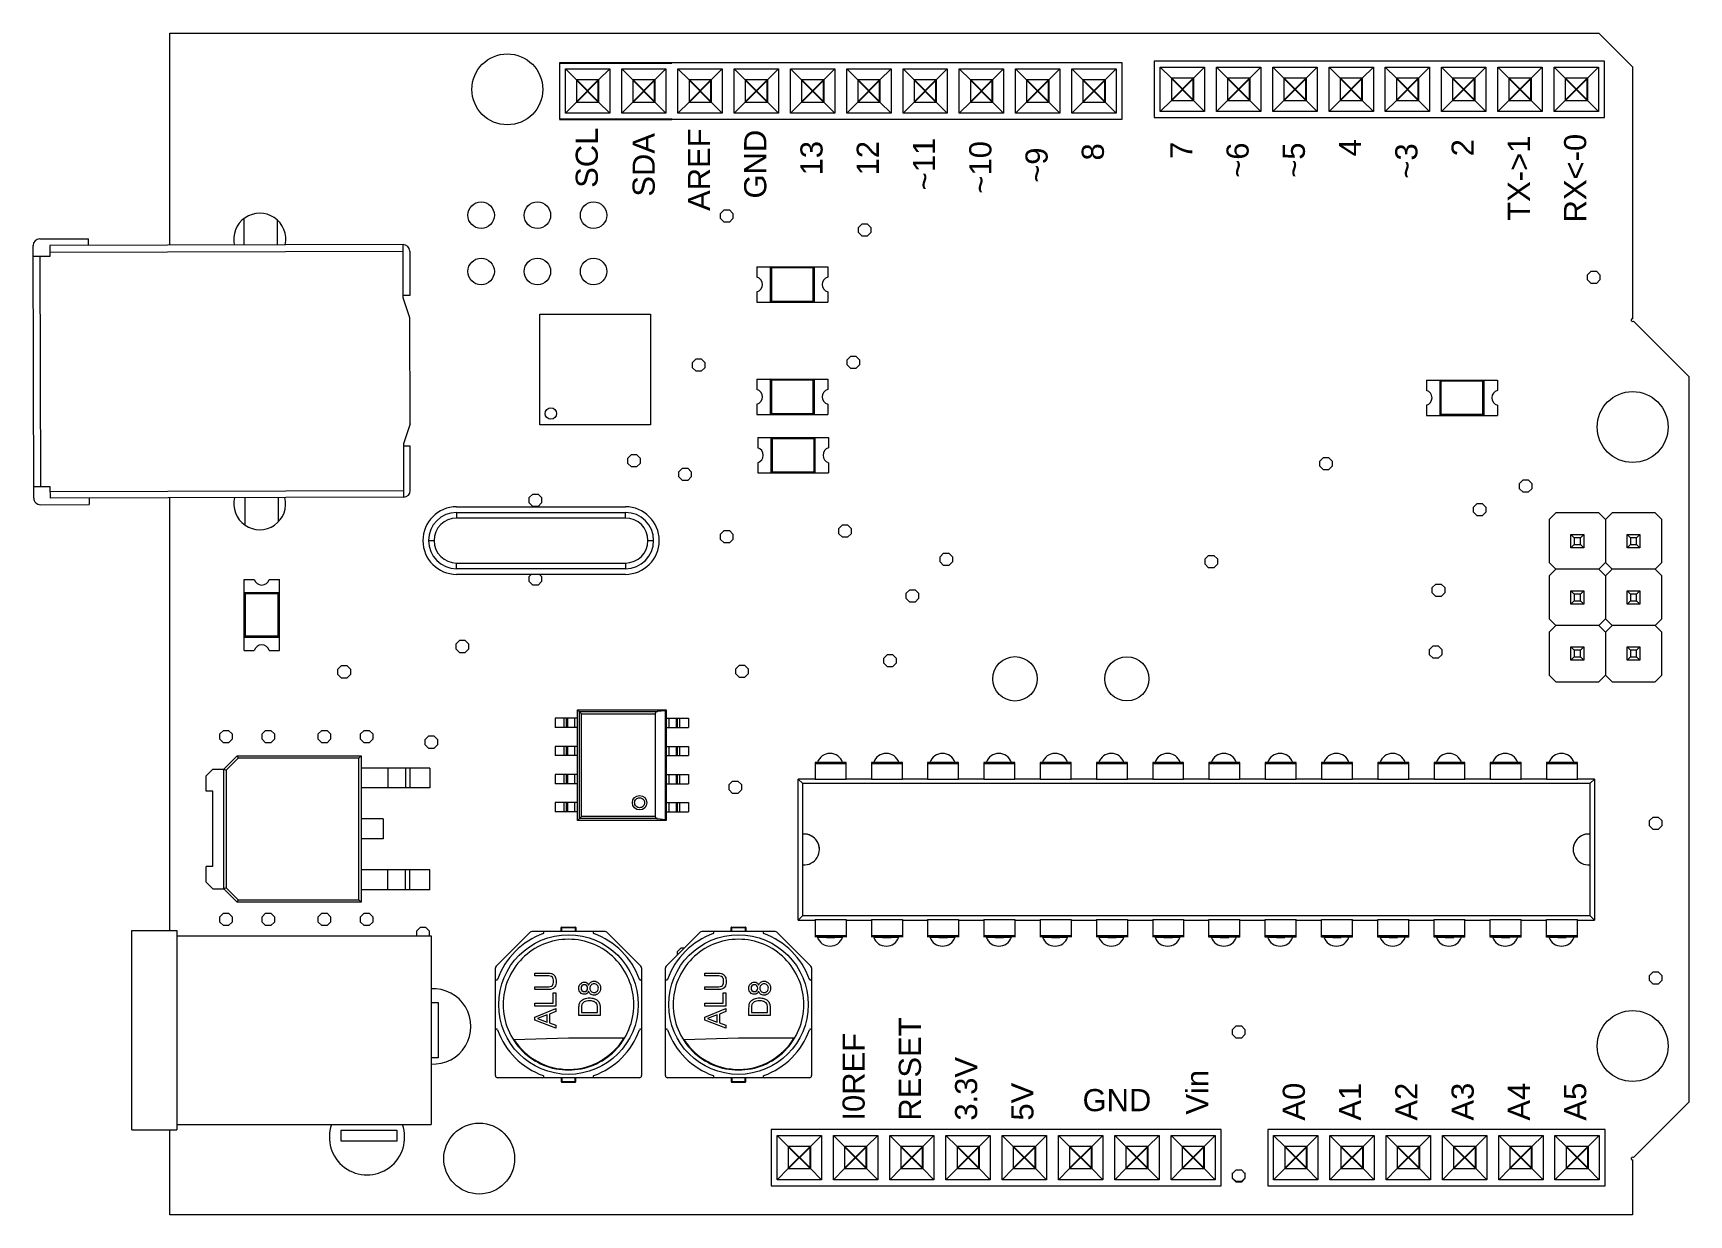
# Model space of a CAD drawing. Header units: millimetres. Extents: x -563 to 260, y 0 to 322.
# Drawn here: x -369.4 to -294.7, y 176.4 to 229.7 of the extents above; entities that cross this region are included whole.
import ezdxf

# ---------------------------------------------------------------- set-up
doc = ezdxf.new("R2010")
doc.units = ezdxf.units.MM
doc.header["$MEASUREMENT"] = 0
doc.linetypes.add('CONTINU', pattern=[0])
for name, color, linetype in [('1', 1, 'Continuous'), ('2', 2, 'CONTINU'), ('3', 3, 'CONTINU')]:
    doc.layers.add(name, color=color, linetype=linetype)
doc.styles.get("Standard").update_dxf_attribs({"font": 'arial.ttf'})

# ---------------------------------------------------------------- blocks, each defined once
blk = doc.blocks.new('Uno')
at = {"layer": '1', "linetype": 'Continuous', "lineweight": 15}
for p, q in [((17.592, 52), (17.592, 49.46)), ((17.862, 51.73), (19.862, 51.73)), ((17.862, 49.73), (17.862, 51.73)), ((18.362, 51.23), (17.862, 51.73)), ((19.862, 51.73), (19.362, 51.23)), ((19.862, 51.73), (19.862, 49.73)), ((20.902, 51.23), (20.402, 51.73)), ((20.402, 51.73), (22.402, 51.73)), ((20.402, 49.73), (20.402, 51.73)), ((22.402, 51.73), (21.902, 51.23)), ((22.402, 51.73), (22.402, 49.73)), ((42.992, 52), (22.672, 52)), ((22.942, 51.73), (24.942, 51.73)), ((22.942, 49.73), (22.942, 51.73)), ((23.442, 51.23), (22.942, 51.73)), ((24.942, 51.73), (24.442, 51.23)), ((24.942, 51.73), (24.942, 49.73)), ((25.982, 51.23), (25.482, 51.73)), ((25.482, 51.73), (27.482, 51.73)), ((25.482, 49.73), (25.482, 51.73)), ((27.482, 51.73), (26.982, 51.23)), ((27.482, 51.73), (27.482, 49.73)), ((28.522, 51.23), (28.022, 51.73)), ((28.022, 51.73), (30.022, 51.73)), ((28.022, 49.73), (28.022, 51.73)), ((30.022, 51.73), (29.522, 51.23)), ((30.022, 51.73), (30.022, 49.73)), ((31.062, 51.23), (30.562, 51.73)), ((30.562, 51.73), (32.562, 51.73)), ((30.562, 49.73), (30.562, 51.73)), ((32.562, 51.73), (32.062, 51.23)), ((32.562, 51.73), (32.562, 49.73)), ((33.602, 51.23), (33.102, 51.73)), ((33.102, 51.73), (35.102, 51.73)), ((33.102, 49.73), (33.102, 51.73)), ((35.102, 51.73), (34.602, 51.23)), ((35.102, 51.73), (35.102, 49.73)), ((35.642, 49.73), (35.642, 51.73)), ((36.142, 51.23), (35.642, 51.73)), ((35.642, 51.73), (37.642, 51.73)), ((37.642, 51.73), (37.142, 51.23)), ((37.642, 51.73), (37.642, 49.73)), ((38.682, 51.23), (38.182, 51.73)), ((38.182, 51.73), (40.182, 51.73)), ((38.182, 49.73), (38.182, 51.73)), ((40.182, 51.73), (39.682, 51.23)), ((40.182, 51.73), (40.182, 49.73)), ((40.722, 51.73), (42.722, 51.73)), ((40.722, 49.73), (40.722, 51.73)), ((41.222, 51.23), (40.722, 51.73)), ((42.722, 51.73), (42.222, 51.23)), ((42.722, 51.73), (42.722, 49.73)), ((42.992, 49.46), (42.992, 52)), ((44.446, 52.076), (44.446, 49.536)), ((64.766, 52.076), (44.446, 52.076)), ((44.716, 49.806), (44.716, 51.806)), ((45.216, 51.306), (44.716, 51.806)), ((44.716, 51.806), (46.716, 51.806)), ((46.716, 51.806), (46.216, 51.306)), ((46.716, 51.806), (46.716, 49.806)), ((47.256, 49.806), (47.256, 51.806)), ((47.756, 51.306), (47.256, 51.806)), ((47.256, 51.806), (49.256, 51.806)), ((49.256, 51.806), (48.756, 51.306)), ((49.256, 51.806), (49.256, 49.806)), ((50.296, 51.306), (49.796, 51.806)), ((49.796, 51.806), (51.796, 51.806)), ((49.796, 49.806), (49.796, 51.806)), ((51.796, 51.806), (51.296, 51.306)), ((51.796, 51.806), (51.796, 49.806)), ((52.336, 49.806), (52.336, 51.806)), ((52.836, 51.306), (52.336, 51.806)), ((52.336, 51.806), (54.336, 51.806)), ((54.336, 51.806), (53.836, 51.306)), ((54.336, 51.806), (54.336, 49.806)), ((54.876, 49.806), (54.876, 51.806)), ((55.376, 51.306), (54.876, 51.806)), ((54.876, 51.806), (56.876, 51.806)), ((56.876, 51.806), (56.376, 51.306)), ((56.876, 51.806), (56.876, 49.806)), ((57.416, 49.806), (57.416, 51.806)), ((57.916, 51.306), (57.416, 51.806)), ((57.416, 51.806), (59.416, 51.806)), ((59.416, 51.806), (58.916, 51.306)), ((59.416, 51.806), (59.416, 49.806)), ((59.956, 49.806), (59.956, 51.806)), ((60.456, 51.306), (59.956, 51.806)), ((59.956, 51.806), (61.956, 51.806)), ((61.956, 51.806), (61.456, 51.306)), ((61.956, 51.806), (61.956, 49.806)), ((62.496, 51.806), (64.496, 51.806)), ((62.496, 49.806), (62.496, 51.806)), ((62.996, 51.306), (62.496, 51.806)), ((64.496, 51.806), (63.996, 51.306)), ((64.496, 51.806), (64.496, 49.806)), ((64.766, 49.536), (64.766, 52.076)), ((19.362, 50.23), (19.362, 51.23)), ((21.902, 50.23), (21.902, 51.23)), ((24.442, 50.23), (24.442, 51.23)), ((26.982, 50.23), (26.982, 51.23)), ((29.522, 50.23), (29.522, 51.23)), ((32.062, 50.23), (32.062, 51.23)), ((34.602, 50.23), (34.602, 51.23)), ((37.142, 50.23), (37.142, 51.23)), ((39.682, 50.23), (39.682, 51.23)), ((42.222, 50.23), (42.222, 51.23)), ((46.216, 50.306), (46.216, 51.306)), ((48.756, 50.306), (48.756, 51.306)), ((51.296, 50.306), (51.296, 51.306)), ((53.836, 50.306), (53.836, 51.306)), ((56.376, 50.306), (56.376, 51.306)), ((58.916, 50.306), (58.916, 51.306)), ((61.456, 50.306), (61.456, 51.306)), ((63.996, 50.306), (63.996, 51.306)), ((18.362, 50.23), (17.862, 49.73)), ((19.862, 49.73), (19.362, 50.23)), ((20.902, 50.23), (20.402, 49.73)), ((22.402, 49.73), (21.902, 50.23)), ((23.442, 50.23), (22.942, 49.73)), ((24.942, 49.73), (24.442, 50.23)), ((25.982, 50.23), (25.482, 49.73)), ((27.482, 49.73), (26.982, 50.23)), ((28.522, 50.23), (28.022, 49.73)), ((30.022, 49.73), (29.522, 50.23)), ((31.062, 50.23), (30.562, 49.73)), ((32.562, 49.73), (32.062, 50.23)), ((33.602, 50.23), (33.102, 49.73)), ((35.102, 49.73), (34.602, 50.23)), ((36.142, 50.23), (35.642, 49.73)), ((37.642, 49.73), (37.142, 50.23)), ((38.682, 50.23), (38.182, 49.73)), ((40.182, 49.73), (39.682, 50.23)), ((41.222, 50.23), (40.722, 49.73)), ((42.722, 49.73), (42.222, 50.23)), ((45.216, 50.306), (44.716, 49.806)), ((46.716, 49.806), (46.216, 50.306)), ((47.756, 50.306), (47.256, 49.806)), ((49.256, 49.806), (48.756, 50.306)), ((50.296, 50.306), (49.796, 49.806)), ((51.796, 49.806), (51.296, 50.306)), ((52.836, 50.306), (52.336, 49.806)), ((54.336, 49.806), (53.836, 50.306)), ((55.376, 50.306), (54.876, 49.806)), ((56.876, 49.806), (56.376, 50.306)), ((57.916, 50.306), (57.416, 49.806)), ((59.416, 49.806), (58.916, 50.306)), ((60.456, 50.306), (59.956, 49.806)), ((61.956, 49.806), (61.456, 50.306)), ((62.996, 50.306), (62.496, 49.806)), ((64.496, 49.806), (63.996, 50.306)), ((19.862, 49.73), (17.862, 49.73)), ((22.402, 49.73), (20.402, 49.73)), ((22.672, 49.46), (42.992, 49.46)), ((24.942, 49.73), (22.942, 49.73)), ((27.482, 49.73), (25.482, 49.73)), ((30.022, 49.73), (28.022, 49.73)), ((32.562, 49.73), (30.562, 49.73)), ((35.102, 49.73), (33.102, 49.73)), ((37.642, 49.73), (35.642, 49.73)), ((40.182, 49.73), (38.182, 49.73)), ((42.722, 49.73), (40.722, 49.73)), ((44.446, 49.536), (64.766, 49.536)), ((46.716, 49.806), (44.716, 49.806)), ((49.256, 49.806), (47.256, 49.806)), ((51.796, 49.806), (49.796, 49.806)), ((54.336, 49.806), (52.336, 49.806)), ((56.876, 49.806), (54.876, 49.806)), ((59.416, 49.806), (57.416, 49.806)), ((61.956, 49.806), (59.956, 49.806)), ((64.496, 49.806), (62.496, 49.806)), ((24.867, 45.201), (25.03, 45.364)), ((24.867, 44.969), (24.867, 45.201)), ((25.03, 44.806), (24.867, 44.969)), ((25.03, 45.364), (25.262, 45.364)), ((25.262, 45.364), (25.425, 45.201)), ((25.425, 44.969), (25.262, 44.806)), ((25.425, 45.201), (25.425, 44.969)), ((25.262, 44.806), (25.03, 44.806)), ((31.09, 44.566), (31.253, 44.729)), ((31.09, 44.334), (31.09, 44.566)), ((31.253, 44.171), (31.09, 44.334)), ((31.253, 44.729), (31.485, 44.729)), ((31.485, 44.171), (31.253, 44.171)), ((31.485, 44.729), (31.648, 44.566)), ((31.648, 44.334), (31.485, 44.171)), ((31.648, 44.566), (31.648, 44.334)), ((-6.141, 32.355), (-6.168, 43.754)), ((-5.869, 44.055), (-3.669, 44.061)), ((10.532, 43.795), (-5.418, 43.756)), ((-5.418, 43.756), (-5.417, 43.256)), ((-5.418, 43.456), (10.532, 43.495)), ((-3.668, 43.761), (-3.669, 44.061)), ((10.537, 41.394), (10.532, 43.795)), ((10.832, 43.496), (10.837, 41.495)), ((-5.417, 43.256), (-6.167, 43.254)), ((-5.867, 43.255), (-5.842, 32.855)), ((26.507, 42.794), (29.707, 42.794)), ((26.507, 42.794), (26.507, 42.329)), ((27.159, 42.742), (27.107, 42.794)), ((27.107, 42.794), (27.107, 41.194)), ((27.159, 42.742), (27.159, 41.247)), ((29.054, 42.742), (27.159, 42.742)), ((29.054, 42.742), (29.107, 42.794)), ((29.054, 41.247), (29.054, 42.742)), ((29.107, 41.194), (29.107, 42.794)), ((29.707, 42.794), (29.707, 42.329)), ((64.008, 42.432), (64.172, 42.596)), ((64.008, 42.201), (64.008, 42.432)), ((64.172, 42.037), (64.008, 42.201)), ((64.172, 42.596), (64.403, 42.596)), ((64.403, 42.037), (64.172, 42.037)), ((64.403, 42.596), (64.567, 42.432)), ((64.567, 42.201), (64.403, 42.037)), ((64.567, 42.432), (64.567, 42.201)), ((10.837, 41.495), (10.537, 41.494)), ((10.84, 40.495), (10.537, 41.394)), ((26.507, 41.659), (26.507, 41.194)), ((26.507, 41.194), (29.707, 41.194)), ((27.159, 41.247), (27.107, 41.194)), ((27.159, 41.247), (29.054, 41.247)), ((29.054, 41.247), (29.107, 41.194)), ((29.707, 41.659), (29.707, 41.194)), ((10.851, 35.697), (10.84, 40.495)), ((16.709, 35.659), (16.709, 40.659)), ((16.709, 40.659), (21.709, 40.659)), ((21.709, 40.659), (21.709, 35.659)), ((23.597, 38.47), (23.76, 38.633)), ((23.597, 38.238), (23.597, 38.47)), ((23.76, 38.075), (23.597, 38.238)), ((23.76, 38.633), (23.992, 38.633)), ((23.992, 38.633), (24.155, 38.47)), ((24.155, 38.238), (23.992, 38.075)), ((24.155, 38.47), (24.155, 38.238)), ((30.582, 38.597), (30.745, 38.76)), ((30.582, 38.365), (30.582, 38.597)), ((30.745, 38.202), (30.582, 38.365)), ((30.745, 38.76), (30.977, 38.76)), ((30.977, 38.202), (30.745, 38.202)), ((30.977, 38.76), (31.14, 38.597)), ((31.14, 38.365), (30.977, 38.202)), ((31.14, 38.597), (31.14, 38.365)), ((23.992, 38.075), (23.76, 38.075)), ((26.507, 37.724), (29.707, 37.724)), ((26.507, 37.724), (26.507, 37.259)), ((27.159, 37.671), (27.107, 37.724)), ((27.107, 37.724), (27.107, 36.124)), ((27.159, 37.671), (27.159, 36.176)), ((29.054, 37.671), (27.159, 37.671)), ((29.054, 37.671), (29.107, 37.724)), ((29.054, 36.176), (29.054, 37.671)), ((29.107, 36.124), (29.107, 37.724)), ((29.707, 37.724), (29.707, 37.259)), ((56.735, 37.681), (59.935, 37.681)), ((56.735, 37.681), (56.735, 37.217)), ((57.387, 37.629), (57.335, 37.681)), ((57.335, 37.681), (57.335, 36.081)), ((57.387, 37.629), (57.387, 36.134)), ((59.282, 37.629), (57.387, 37.629)), ((59.282, 37.629), (59.335, 37.681)), ((59.282, 36.134), (59.282, 37.629)), ((59.335, 36.081), (59.335, 37.681)), ((59.935, 37.681), (59.935, 37.217)), ((26.507, 36.588), (26.507, 36.124)), ((26.507, 36.124), (29.707, 36.124)), ((27.159, 36.176), (27.107, 36.124)), ((27.159, 36.176), (29.054, 36.176)), ((29.054, 36.176), (29.107, 36.124)), ((29.707, 36.588), (29.707, 36.124)), ((56.735, 36.546), (56.735, 36.081)), ((56.735, 36.081), (59.935, 36.081)), ((57.387, 36.134), (57.335, 36.081)), ((57.387, 36.134), (59.282, 36.134)), ((59.282, 36.134), (59.335, 36.081)), ((59.935, 36.546), (59.935, 36.081)), ((10.851, 35.697), (10.553, 34.796)), ((21.709, 35.659), (16.709, 35.659)), ((10.553, 34.796), (10.559, 32.395)), ((10.854, 34.697), (10.554, 34.696)), ((10.858, 32.696), (10.854, 34.697)), ((26.542, 35.087), (29.742, 35.087)), ((26.542, 35.087), (26.542, 34.622)), ((27.195, 35.034), (27.142, 35.087)), ((27.142, 35.087), (27.142, 33.487)), ((27.195, 35.034), (27.195, 33.539)), ((29.09, 35.034), (27.195, 35.034)), ((29.09, 35.034), (29.142, 35.087)), ((29.09, 33.539), (29.09, 35.034)), ((29.142, 33.487), (29.142, 35.087)), ((29.742, 35.087), (29.742, 34.622)), ((20.676, 34.152), (20.839, 34.315)), ((20.676, 33.92), (20.676, 34.152)), ((20.839, 33.757), (20.676, 33.92)), ((20.839, 34.315), (21.071, 34.315)), ((21.071, 33.757), (20.839, 33.757)), ((21.071, 34.315), (21.234, 34.152)), ((21.234, 33.92), (21.071, 33.757)), ((21.234, 34.152), (21.234, 33.92)), ((22.987, 33.542), (23.151, 33.706)), ((23.151, 33.706), (23.382, 33.706)), ((23.382, 33.706), (23.546, 33.542)), ((26.542, 33.951), (26.542, 33.487)), ((29.742, 33.951), (29.742, 33.487)), ((51.918, 34.025), (52.081, 34.188)), ((51.918, 33.793), (51.918, 34.025)), ((52.081, 33.63), (51.918, 33.793)), ((52.081, 34.188), (52.313, 34.188)), ((52.313, 34.188), (52.476, 34.025)), ((52.476, 33.793), (52.313, 33.63)), ((52.476, 34.025), (52.476, 33.793)), ((22.987, 33.311), (22.987, 33.542)), ((23.151, 33.147), (22.987, 33.311)), ((23.382, 33.147), (23.151, 33.147)), ((23.546, 33.311), (23.382, 33.147)), ((23.546, 33.542), (23.546, 33.311)), ((26.542, 33.487), (29.742, 33.487)), ((27.195, 33.539), (27.142, 33.487)), ((27.195, 33.539), (29.09, 33.539)), ((29.09, 33.539), (29.142, 33.487)), ((52.313, 33.63), (52.081, 33.63)), ((60.935, 33.009), (61.098, 33.172)), ((60.935, 32.777), (60.935, 33.009)), ((61.098, 33.172), (61.33, 33.172)), ((61.33, 33.172), (61.493, 33.009)), ((61.493, 33.009), (61.493, 32.777)), ((-5.392, 32.856), (-6.142, 32.855)), ((-5.391, 32.356), (-5.392, 32.856)), ((-5.392, 32.656), (10.558, 32.695)), ((10.559, 32.395), (-5.391, 32.356)), ((-3.641, 32.361), (-3.64, 32.061)), ((16.231, 32.374), (16.394, 32.537)), ((16.231, 32.142), (16.231, 32.374)), ((16.394, 31.979), (16.231, 32.142)), ((16.394, 32.537), (16.626, 32.537)), ((16.626, 32.537), (16.789, 32.374)), ((16.789, 32.142), (16.626, 31.979)), ((16.789, 32.374), (16.789, 32.142)), ((61.098, 32.614), (60.935, 32.777)), ((61.33, 32.614), (61.098, 32.614)), ((61.493, 32.777), (61.33, 32.614)), ((-5.84, 32.055), (-3.64, 32.061)), ((12.952, 31.959), (20.572, 31.959)), ((12.952, 31.705), (12.952, 31.451)), ((12.952, 31.705), (20.572, 31.705)), ((20.572, 31.451), (12.952, 31.451)), ((16.626, 31.979), (16.394, 31.979)), ((20.572, 31.451), (20.572, 31.705)), ((58.852, 31.942), (59.015, 32.106)), ((58.852, 31.71), (58.852, 31.942)), ((59.015, 31.547), (58.852, 31.71)), ((59.015, 32.106), (59.247, 32.106)), ((59.247, 31.547), (59.015, 31.547)), ((59.247, 32.106), (59.411, 31.942)), ((59.411, 31.71), (59.247, 31.547)), ((59.411, 31.942), (59.411, 31.71)), ((62.573, 31.682), (62.273, 31.382)), ((64.513, 31.682), (62.573, 31.682)), ((64.813, 31.382), (64.513, 31.682)), ((65.113, 31.682), (64.813, 31.382)), ((67.053, 31.682), (65.113, 31.682)), ((67.353, 31.382), (67.053, 31.682)), ((24.867, 30.723), (25.03, 30.886)), ((24.867, 30.491), (24.867, 30.723)), ((25.03, 30.886), (25.262, 30.886)), ((25.262, 30.886), (25.425, 30.723)), ((25.425, 30.723), (25.425, 30.491)), ((30.201, 30.977), (30.364, 31.14)), ((30.201, 30.745), (30.201, 30.977)), ((30.364, 30.582), (30.201, 30.745)), ((30.364, 31.14), (30.596, 31.14)), ((30.596, 31.14), (30.759, 30.977)), ((30.759, 30.745), (30.596, 30.582)), ((30.759, 30.977), (30.759, 30.745)), ((62.273, 31.382), (62.273, 29.442)), ((63.254, 30.112), (63.254, 30.712)), ((63.254, 30.712), (63.404, 30.562)), ((63.254, 30.712), (63.832, 30.712)), ((63.682, 30.562), (63.832, 30.712)), ((63.832, 30.712), (63.832, 30.112)), ((64.813, 31.382), (64.813, 29.442)), ((65.794, 30.112), (65.794, 30.712)), ((65.794, 30.712), (65.944, 30.562)), ((65.794, 30.712), (66.372, 30.712)), ((66.222, 30.562), (66.372, 30.712)), ((66.372, 30.712), (66.372, 30.112)), ((67.353, 29.442), (67.353, 31.382)), ((11.682, 30.435), (11.936, 30.435)), ((21.588, 30.435), (21.842, 30.435)), ((25.03, 30.328), (24.867, 30.491)), ((25.262, 30.328), (25.03, 30.328)), ((25.425, 30.491), (25.262, 30.328)), ((30.596, 30.582), (30.364, 30.582)), ((63.254, 30.112), (63.404, 30.262)), ((63.832, 30.112), (63.254, 30.112)), ((63.682, 30.262), (63.832, 30.112)), ((65.794, 30.112), (65.944, 30.262)), ((66.372, 30.112), (65.794, 30.112)), ((66.222, 30.262), (66.372, 30.112)), ((12.952, 29.419), (20.572, 29.419)), ((12.952, 29.165), (12.952, 29.419)), ((20.572, 29.165), (12.952, 29.165)), ((20.572, 29.419), (20.572, 29.165)), ((34.773, 29.707), (34.936, 29.87)), ((34.773, 29.475), (34.773, 29.707)), ((34.936, 29.312), (34.773, 29.475)), ((34.936, 29.87), (35.168, 29.87)), ((35.168, 29.312), (34.936, 29.312)), ((35.168, 29.87), (35.331, 29.707)), ((35.331, 29.475), (35.168, 29.312)), ((35.331, 29.707), (35.331, 29.475)), ((46.736, 29.605), (46.9, 29.769)), ((46.736, 29.374), (46.736, 29.605)), ((46.9, 29.21), (46.736, 29.374)), ((46.9, 29.769), (47.131, 29.769)), ((47.131, 29.21), (46.9, 29.21)), ((47.131, 29.769), (47.295, 29.605)), ((47.295, 29.374), (47.131, 29.21)), ((47.295, 29.605), (47.295, 29.374)), ((62.273, 29.442), (62.573, 29.142)), ((64.513, 29.142), (64.813, 29.442)), ((64.813, 29.442), (65.113, 29.142)), ((67.053, 29.142), (67.353, 29.442)), ((3.352, 25.479), (3.352, 28.679)), ((3.352, 28.679), (3.816, 28.679)), ((4.487, 28.679), (4.952, 28.679)), ((4.952, 25.479), (4.952, 28.679)), ((20.572, 28.911), (12.952, 28.911)), ((16.231, 28.818), (16.323, 28.911)), ((16.231, 28.586), (16.231, 28.818)), ((16.394, 28.423), (16.231, 28.586)), ((16.626, 28.423), (16.394, 28.423)), ((16.789, 28.586), (16.626, 28.423)), ((16.697, 28.911), (16.789, 28.818)), ((16.789, 28.818), (16.789, 28.586)), ((56.998, 28.31), (57.161, 28.473)), ((57.161, 28.473), (57.393, 28.473)), ((57.393, 28.473), (57.556, 28.31)), ((62.573, 29.142), (62.273, 28.842)), ((62.273, 28.842), (62.273, 26.902)), ((64.513, 29.142), (62.573, 29.142)), ((64.813, 28.842), (64.513, 29.142)), ((65.113, 29.142), (64.813, 28.842)), ((64.813, 28.842), (64.813, 26.902)), ((67.053, 29.142), (65.113, 29.142)), ((67.353, 28.842), (67.053, 29.142)), ((67.353, 26.902), (67.353, 28.842)), ((3.404, 28.026), (3.352, 28.079)), ((4.952, 28.079), (3.352, 28.079)), ((4.899, 28.026), (3.404, 28.026)), ((3.404, 28.026), (3.404, 26.131)), ((4.899, 28.026), (4.952, 28.079)), ((4.899, 26.131), (4.899, 28.026)), ((33.249, 28.056), (33.412, 28.219)), ((33.249, 27.824), (33.249, 28.056)), ((33.412, 27.661), (33.249, 27.824)), ((33.412, 28.219), (33.644, 28.219)), ((33.644, 27.661), (33.412, 27.661)), ((33.644, 28.219), (33.807, 28.056)), ((33.807, 27.824), (33.644, 27.661)), ((33.807, 28.056), (33.807, 27.824)), ((56.998, 28.078), (56.998, 28.31)), ((57.161, 27.915), (56.998, 28.078)), ((57.393, 27.915), (57.161, 27.915)), ((57.556, 28.078), (57.393, 27.915)), ((57.556, 28.31), (57.556, 28.078)), ((63.254, 27.572), (63.254, 28.172)), ((63.254, 28.172), (63.404, 28.022)), ((63.254, 28.172), (63.832, 28.172)), ((63.254, 27.572), (63.404, 27.722)), ((63.682, 28.022), (63.832, 28.172)), ((63.682, 27.722), (63.832, 27.572)), ((63.832, 28.172), (63.832, 27.572)), ((65.794, 27.572), (65.794, 28.172)), ((65.794, 28.172), (65.944, 28.022)), ((65.794, 28.172), (66.372, 28.172)), ((65.794, 27.572), (65.944, 27.722)), ((66.222, 28.022), (66.372, 28.172)), ((66.222, 27.722), (66.372, 27.572)), ((66.372, 28.172), (66.372, 27.572)), ((63.832, 27.572), (63.254, 27.572)), ((66.372, 27.572), (65.794, 27.572)), ((62.273, 26.902), (62.573, 26.602)), ((62.573, 26.602), (62.273, 26.302)), ((62.273, 26.302), (62.273, 24.362)), ((64.513, 26.602), (62.573, 26.602)), ((64.513, 26.602), (64.813, 26.902)), ((64.813, 26.302), (64.513, 26.602)), ((64.813, 26.902), (65.113, 26.602)), ((65.113, 26.602), (64.813, 26.302)), ((64.813, 26.302), (64.813, 24.362)), ((67.053, 26.602), (65.113, 26.602)), ((67.053, 26.602), (67.353, 26.902)), ((67.353, 26.302), (67.053, 26.602)), ((67.353, 24.362), (67.353, 26.302)), ((3.404, 26.131), (3.352, 26.079)), ((3.352, 26.079), (4.952, 26.079)), ((3.352, 25.479), (3.816, 25.479)), ((3.404, 26.131), (4.899, 26.131)), ((4.487, 25.479), (4.952, 25.479)), ((4.899, 26.131), (4.952, 26.079)), ((12.929, 25.77), (13.092, 25.933)), ((12.929, 25.538), (12.929, 25.77)), ((13.092, 25.375), (12.929, 25.538)), ((13.092, 25.933), (13.324, 25.933)), ((13.324, 25.933), (13.487, 25.77)), ((13.487, 25.538), (13.324, 25.375)), ((13.487, 25.77), (13.487, 25.538)), ((56.871, 25.516), (57.034, 25.679)), ((56.871, 25.284), (56.871, 25.516)), ((57.034, 25.679), (57.266, 25.679)), ((57.266, 25.679), (57.429, 25.516)), ((57.429, 25.516), (57.429, 25.284)), ((63.254, 25.032), (63.254, 25.632)), ((63.254, 25.632), (63.404, 25.482)), ((63.254, 25.632), (63.832, 25.632)), ((63.682, 25.482), (63.832, 25.632)), ((63.832, 25.632), (63.832, 25.032)), ((65.794, 25.632), (65.944, 25.482)), ((65.794, 25.632), (66.372, 25.632)), ((65.794, 25.032), (65.794, 25.632)), ((66.222, 25.482), (66.372, 25.632)), ((66.372, 25.632), (66.372, 25.032)), ((7.595, 24.627), (7.758, 24.79)), ((7.758, 24.79), (7.99, 24.79)), ((7.99, 24.79), (8.153, 24.627)), ((13.324, 25.375), (13.092, 25.375)), ((25.552, 24.652), (25.716, 24.816)), ((25.716, 24.816), (25.948, 24.816)), ((25.948, 24.816), (26.111, 24.652)), ((32.233, 25.135), (32.396, 25.298)), ((32.233, 24.903), (32.233, 25.135)), ((32.396, 24.74), (32.233, 24.903)), ((32.396, 25.298), (32.628, 25.298)), ((32.628, 24.74), (32.396, 24.74)), ((32.628, 25.298), (32.791, 25.135)), ((32.791, 24.903), (32.628, 24.74)), ((32.791, 25.135), (32.791, 24.903)), ((57.034, 25.121), (56.871, 25.284)), ((57.266, 25.121), (57.034, 25.121)), ((57.429, 25.284), (57.266, 25.121)), ((63.254, 25.032), (63.404, 25.182)), ((63.832, 25.032), (63.254, 25.032)), ((63.682, 25.182), (63.832, 25.032)), ((65.794, 25.032), (65.944, 25.182)), ((66.372, 25.032), (65.794, 25.032)), ((66.222, 25.182), (66.372, 25.032)), ((7.595, 24.395), (7.595, 24.627)), ((7.758, 24.232), (7.595, 24.395)), ((7.99, 24.232), (7.758, 24.232)), ((8.153, 24.395), (7.99, 24.232)), ((8.153, 24.627), (8.153, 24.395)), ((25.552, 24.421), (25.552, 24.652)), ((25.716, 24.257), (25.552, 24.421)), ((25.948, 24.257), (25.716, 24.257)), ((26.111, 24.421), (25.948, 24.257)), ((26.111, 24.652), (26.111, 24.421)), ((62.273, 24.362), (62.573, 24.062)), ((62.573, 24.062), (64.513, 24.062)), ((64.513, 24.062), (64.813, 24.362)), ((64.813, 24.362), (65.113, 24.062)), ((65.113, 24.062), (67.053, 24.062)), ((67.053, 24.062), (67.353, 24.362)), ((18.593, 22.62), (18.411, 22.802)), ((18.411, 22.802), (22.411, 22.802)), ((18.411, 17.802), (18.411, 22.802)), ((18.494, 22.719), (22.016, 22.719)), ((18.494, 17.886), (18.494, 22.719)), ((18.593, 22.62), (21.917, 22.62)), ((18.593, 17.985), (18.593, 22.62)), ((21.917, 22.62), (21.917, 17.985)), ((22.366, 22.757), (22.016, 22.719)), ((22.366, 22.757), (22.411, 22.802)), ((22.366, 22.757), (22.366, 17.848)), ((22.411, 22.802), (22.411, 17.802)), ((2.261, 21.706), (2.424, 21.869)), ((2.261, 21.474), (2.261, 21.706)), ((2.424, 21.869), (2.656, 21.869)), ((2.656, 21.869), (2.819, 21.706)), ((2.819, 21.706), (2.819, 21.474)), ((4.166, 21.706), (4.329, 21.869)), ((4.166, 21.474), (4.166, 21.706)), ((4.329, 21.869), (4.561, 21.869)), ((4.561, 21.869), (4.724, 21.706)), ((4.724, 21.706), (4.724, 21.474)), ((6.706, 21.706), (6.869, 21.869)), ((6.706, 21.474), (6.706, 21.706)), ((6.869, 21.869), (7.101, 21.869)), ((7.101, 21.869), (7.264, 21.706)), ((7.264, 21.706), (7.264, 21.474)), ((8.611, 21.706), (8.774, 21.869)), ((8.611, 21.474), (8.611, 21.706)), ((8.774, 21.869), (9.006, 21.869)), ((9.006, 21.869), (9.169, 21.706)), ((9.169, 21.706), (9.169, 21.474)), ((18.411, 22.417), (17.405, 22.417)), ((17.405, 22.417), (17.405, 21.997)), ((18.411, 21.997), (17.405, 21.997)), ((17.808, 21.997), (17.808, 22.417)), ((17.902, 22.417), (17.902, 21.997)), ((17.952, 22.417), (17.952, 21.997)), ((18.269, 22.417), (18.269, 21.997)), ((22.411, 22.417), (23.417, 22.417)), ((22.411, 21.997), (23.417, 21.997)), ((22.553, 21.997), (22.553, 22.417)), ((22.87, 21.997), (22.87, 22.417)), ((22.92, 21.997), (22.92, 22.417)), ((23.014, 22.417), (23.014, 21.997)), ((23.417, 22.417), (23.417, 21.997)), ((2.424, 21.311), (2.261, 21.474)), ((2.656, 21.311), (2.424, 21.311)), ((2.819, 21.474), (2.656, 21.311)), ((4.329, 21.311), (4.166, 21.474)), ((4.561, 21.311), (4.329, 21.311)), ((4.724, 21.474), (4.561, 21.311)), ((6.869, 21.311), (6.706, 21.474)), ((7.101, 21.311), (6.869, 21.311)), ((7.264, 21.474), (7.101, 21.311)), ((8.774, 21.311), (8.611, 21.474)), ((9.006, 21.311), (8.774, 21.311)), ((9.169, 21.474), (9.006, 21.311)), ((11.532, 21.452), (11.695, 21.615)), ((11.532, 21.22), (11.532, 21.452)), ((11.695, 21.057), (11.532, 21.22)), ((11.695, 21.615), (11.927, 21.615)), ((11.927, 21.057), (11.695, 21.057)), ((11.927, 21.615), (12.09, 21.452)), ((12.09, 21.22), (11.927, 21.057)), ((12.09, 21.452), (12.09, 21.22)), ((18.411, 21.147), (17.405, 21.147)), ((17.405, 21.147), (17.405, 20.727)), ((17.808, 20.727), (17.808, 21.147)), ((17.902, 21.147), (17.902, 20.727)), ((17.952, 21.147), (17.952, 20.727)), ((18.269, 21.147), (18.269, 20.727)), ((22.411, 21.147), (23.417, 21.147)), ((22.553, 20.727), (22.553, 21.147)), ((22.87, 20.727), (22.87, 21.147)), ((22.92, 20.727), (22.92, 21.147)), ((23.014, 21.147), (23.014, 20.727)), ((23.417, 21.147), (23.417, 20.727)), ((2.44, 20.119), (3.04, 20.719)), ((3.081, 20.619), (2.54, 20.078)), ((3.04, 20.719), (3.081, 20.619)), ((3.04, 20.719), (8.64, 20.719)), ((8.54, 20.619), (3.081, 20.619)), ((8.64, 20.719), (8.54, 20.619)), ((8.54, 14.219), (8.54, 20.619)), ((8.64, 20.719), (8.64, 14.119)), ((18.411, 20.727), (17.405, 20.727)), ((22.411, 20.727), (23.417, 20.727)), ((29.135, 20.421), (29.135, 19.644)), ((30.532, 20.421), (29.135, 20.421)), ((30.532, 20.358), (29.135, 20.358)), ((30.532, 19.644), (30.532, 20.421)), ((31.675, 20.421), (31.675, 19.644)), ((33.072, 20.421), (31.675, 20.421)), ((33.072, 20.358), (31.675, 20.358)), ((33.072, 19.644), (33.072, 20.421)), ((34.215, 20.421), (34.215, 19.644)), ((35.612, 20.421), (34.215, 20.421)), ((35.612, 20.358), (34.215, 20.358)), ((35.612, 19.644), (35.612, 20.421)), ((36.755, 20.421), (36.755, 19.644)), ((38.152, 20.421), (36.755, 20.421)), ((38.152, 20.358), (36.755, 20.358)), ((38.152, 19.644), (38.152, 20.421)), ((39.295, 20.421), (39.295, 19.644)), ((40.692, 20.421), (39.295, 20.421)), ((40.692, 20.358), (39.295, 20.358)), ((40.692, 19.644), (40.692, 20.421)), ((41.835, 20.421), (41.835, 19.644)), ((43.232, 20.421), (41.835, 20.421)), ((43.232, 20.358), (41.835, 20.358)), ((43.232, 19.644), (43.232, 20.421)), ((44.375, 20.421), (44.375, 19.644)), ((45.772, 20.421), (44.375, 20.421)), ((45.772, 20.358), (44.375, 20.358)), ((45.772, 19.644), (45.772, 20.421)), ((46.915, 20.421), (46.915, 19.644)), ((48.312, 20.421), (46.915, 20.421)), ((48.312, 20.358), (46.915, 20.358)), ((48.312, 19.644), (48.312, 20.421)), ((49.455, 20.421), (49.455, 19.644)), ((50.852, 20.421), (49.455, 20.421)), ((50.852, 20.358), (49.455, 20.358)), ((50.852, 19.644), (50.852, 20.421)), ((51.995, 20.421), (51.995, 19.644)), ((53.392, 20.421), (51.995, 20.421)), ((53.392, 20.358), (51.995, 20.358)), ((53.392, 19.644), (53.392, 20.421)), ((54.535, 20.421), (54.535, 19.644)), ((55.932, 20.421), (54.535, 20.421)), ((55.932, 20.358), (54.535, 20.358)), ((55.932, 19.644), (55.932, 20.421)), ((57.075, 20.421), (57.075, 19.644)), ((58.472, 20.421), (57.075, 20.421)), ((58.472, 20.358), (57.075, 20.358)), ((58.472, 19.644), (58.472, 20.421)), ((59.615, 20.421), (59.615, 19.644)), ((61.012, 20.421), (59.615, 20.421)), ((61.012, 20.358), (59.615, 20.358)), ((61.012, 19.644), (61.012, 20.421)), ((62.155, 20.421), (62.155, 19.644)), ((63.552, 20.421), (62.155, 20.421)), ((63.552, 20.358), (62.155, 20.358)), ((63.552, 19.644), (63.552, 20.421)), ((1.94, 20.119), (1.64, 19.819)), ((1.64, 19.119), (1.64, 19.819)), ((1.94, 20.119), (2.44, 20.119)), ((2.44, 20.119), (2.54, 20.078)), ((2.44, 14.719), (2.44, 20.119)), ((2.54, 20.078), (2.54, 14.76)), ((11.74, 20.169), (8.64, 20.169)), ((9.84, 20.169), (9.84, 19.269)), ((10.64, 20.169), (10.64, 19.269)), ((10.84, 20.169), (10.84, 19.269)), ((11.74, 20.169), (11.74, 19.269)), ((18.411, 19.877), (17.405, 19.877)), ((17.405, 19.877), (17.405, 19.457)), ((18.411, 19.457), (17.405, 19.457)), ((17.808, 19.457), (17.808, 19.877)), ((17.902, 19.877), (17.902, 19.457)), ((17.952, 19.877), (17.952, 19.457)), ((18.269, 19.877), (18.269, 19.457)), ((22.411, 19.877), (23.417, 19.877)), ((22.411, 19.457), (23.417, 19.457)), ((22.553, 19.457), (22.553, 19.877)), ((22.87, 19.457), (22.87, 19.877)), ((22.92, 19.457), (22.92, 19.877)), ((23.014, 19.877), (23.014, 19.457)), ((23.417, 19.877), (23.417, 19.457)), ((25.248, 19.42), (25.411, 19.583)), ((25.411, 19.583), (25.643, 19.583)), ((25.643, 19.583), (25.806, 19.42)), ((28.373, 13.309), (28.373, 19.659)), ((28.373, 19.659), (28.575, 19.464)), ((29.135, 19.659), (28.373, 19.659)), ((28.575, 17.188), (28.575, 19.464)), ((64.111, 19.464), (28.575, 19.464)), ((30.532, 19.644), (29.135, 19.644)), ((31.675, 19.659), (30.532, 19.659)), ((33.072, 19.644), (31.675, 19.644)), ((34.215, 19.659), (33.072, 19.659)), ((35.612, 19.644), (34.215, 19.644)), ((36.755, 19.659), (35.612, 19.659)), ((38.152, 19.644), (36.755, 19.644)), ((39.295, 19.659), (38.152, 19.659)), ((40.692, 19.644), (39.295, 19.644)), ((41.835, 19.659), (40.692, 19.659)), ((43.232, 19.644), (41.835, 19.644)), ((44.375, 19.659), (43.232, 19.659)), ((45.772, 19.644), (44.375, 19.644)), ((46.915, 19.659), (45.772, 19.659)), ((48.312, 19.644), (46.915, 19.644)), ((49.455, 19.659), (48.312, 19.659)), ((50.852, 19.644), (49.455, 19.644)), ((51.995, 19.659), (50.852, 19.659)), ((53.392, 19.644), (51.995, 19.644)), ((54.535, 19.659), (53.392, 19.659)), ((55.932, 19.644), (54.535, 19.644)), ((57.075, 19.659), (55.932, 19.659)), ((58.472, 19.644), (57.075, 19.644)), ((59.615, 19.659), (58.472, 19.659)), ((61.012, 19.644), (59.615, 19.644)), ((62.155, 19.659), (61.012, 19.659)), ((63.552, 19.644), (62.155, 19.644)), ((64.314, 19.659), (63.552, 19.659)), ((64.111, 19.464), (64.314, 19.659)), ((64.111, 19.464), (64.111, 17.188)), ((64.314, 19.659), (64.314, 13.309)), ((1.94, 19.119), (1.64, 19.119)), ((1.94, 15.719), (1.94, 19.119)), ((11.74, 19.269), (8.64, 19.269)), ((25.248, 19.188), (25.248, 19.42)), ((25.411, 19.025), (25.248, 19.188)), ((25.643, 19.025), (25.411, 19.025)), ((25.806, 19.188), (25.643, 19.025)), ((25.806, 19.42), (25.806, 19.188)), ((18.411, 18.607), (17.405, 18.607)), ((17.405, 18.607), (17.405, 18.187)), ((18.411, 18.187), (17.405, 18.187)), ((17.808, 18.187), (17.808, 18.607)), ((17.902, 18.607), (17.902, 18.187)), ((17.952, 18.607), (17.952, 18.187)), ((18.269, 18.607), (18.269, 18.187)), ((18.593, 17.985), (18.411, 17.802)), ((21.917, 17.985), (18.593, 17.985)), ((22.411, 18.607), (23.417, 18.607)), ((22.411, 18.187), (23.417, 18.187)), ((22.553, 18.187), (22.553, 18.607)), ((22.87, 18.187), (22.87, 18.607)), ((22.92, 18.187), (22.92, 18.607)), ((23.014, 18.607), (23.014, 18.187)), ((23.417, 18.607), (23.417, 18.187)), ((66.802, 17.794), (66.966, 17.958)), ((66.966, 17.958), (67.197, 17.958)), ((67.197, 17.958), (67.361, 17.794)), ((9.64, 17.869), (8.64, 17.869)), ((9.64, 17.869), (9.64, 16.969)), ((22.411, 17.802), (18.411, 17.802)), ((22.016, 17.886), (18.494, 17.886)), ((22.016, 17.886), (22.366, 17.848)), ((22.411, 17.802), (22.366, 17.848)), ((66.802, 17.563), (66.802, 17.794)), ((66.966, 17.399), (66.802, 17.563)), ((67.197, 17.399), (66.966, 17.399)), ((67.361, 17.563), (67.197, 17.399)), ((67.361, 17.794), (67.361, 17.563)), ((9.64, 16.969), (8.64, 16.969)), ((28.569, 17.187), (28.575, 17.188)), ((28.569, 17.187), (28.569, 15.796)), ((64.111, 17.188), (64.118, 17.187)), ((64.118, 15.796), (64.118, 17.187)), ((1.94, 15.719), (1.64, 15.719)), ((1.64, 15.019), (1.64, 15.719)), ((28.575, 15.796), (28.569, 15.796)), ((28.575, 13.52), (28.575, 15.796)), ((64.111, 15.796), (64.111, 13.52)), ((64.118, 15.796), (64.111, 15.796)), ((1.64, 15.019), (1.94, 14.719)), ((11.74, 15.569), (8.64, 15.569)), ((9.84, 14.669), (9.84, 15.569)), ((10.64, 14.669), (10.64, 15.569)), ((10.84, 14.669), (10.84, 15.569)), ((11.74, 14.669), (11.74, 15.569)), ((1.94, 14.719), (2.44, 14.719)), ((2.54, 14.76), (2.44, 14.719)), ((3.04, 14.119), (2.44, 14.719)), ((2.54, 14.76), (3.081, 14.219)), ((3.081, 14.219), (3.04, 14.119)), ((3.081, 14.219), (8.54, 14.219)), ((8.54, 14.219), (8.64, 14.119)), ((11.74, 14.669), (8.64, 14.669)), ((2.261, 13.451), (2.424, 13.614)), ((2.424, 13.614), (2.656, 13.614)), ((2.656, 13.614), (2.819, 13.451)), ((8.64, 14.119), (3.04, 14.119)), ((4.166, 13.451), (4.329, 13.614)), ((4.329, 13.614), (4.561, 13.614)), ((4.561, 13.614), (4.724, 13.451)), ((6.706, 13.451), (6.869, 13.614)), ((6.869, 13.614), (7.101, 13.614)), ((7.101, 13.614), (7.264, 13.451)), ((8.611, 13.451), (8.774, 13.614)), ((8.774, 13.614), (9.006, 13.614)), ((9.006, 13.614), (9.169, 13.451)), ((28.575, 13.52), (28.373, 13.309)), ((28.575, 13.52), (64.111, 13.52)), ((64.314, 13.309), (64.111, 13.52)), ((-1.706, 3.835), (-1.706, 12.835)), ((-1.706, 12.835), (0.322, 12.835)), ((0.322, 12.835), (0.322, 3.835)), ((2.261, 13.219), (2.261, 13.451)), ((2.424, 13.056), (2.261, 13.219)), ((2.656, 13.056), (2.424, 13.056)), ((2.819, 13.219), (2.656, 13.056)), ((2.819, 13.451), (2.819, 13.219)), ((4.166, 13.219), (4.166, 13.451)), ((4.329, 13.056), (4.166, 13.219)), ((4.561, 13.056), (4.329, 13.056)), ((4.724, 13.219), (4.561, 13.056)), ((4.724, 13.451), (4.724, 13.219)), ((6.706, 13.219), (6.706, 13.451)), ((6.869, 13.056), (6.706, 13.219)), ((7.101, 13.056), (6.869, 13.056)), ((7.264, 13.219), (7.101, 13.056)), ((7.264, 13.451), (7.264, 13.219)), ((8.611, 13.219), (8.611, 13.451)), ((8.774, 13.056), (8.611, 13.219)), ((9.006, 13.056), (8.774, 13.056)), ((9.169, 13.219), (9.006, 13.056)), ((9.169, 13.451), (9.169, 13.219)), ((11.151, 12.816), (11.314, 12.979)), ((11.151, 12.595), (11.151, 12.816)), ((11.314, 12.979), (11.546, 12.979)), ((11.546, 12.979), (11.709, 12.816)), ((11.709, 12.816), (11.709, 12.595)), ((14.73, 11.219), (16.271, 12.761)), ((19.659, 12.79), (16.342, 12.79)), ((17.675, 12.79), (17.675, 12.965)), ((17.675, 12.965), (18.325, 12.965)), ((17.7, 12.79), (17.7, 12.99)), ((17.7, 12.99), (18.3, 12.99)), ((18.3, 12.99), (18.3, 12.79)), ((18.325, 12.965), (18.325, 12.79)), ((19.73, 12.761), (21.271, 11.219)), ((22.405, 11.219), (23.946, 12.761)), ((27.334, 12.79), (24.017, 12.79)), ((25.35, 12.79), (25.35, 12.965)), ((25.35, 12.965), (26, 12.965)), ((25.375, 12.79), (25.375, 12.99)), ((25.375, 12.99), (25.975, 12.99)), ((25.975, 12.99), (25.975, 12.79)), ((26, 12.965), (26, 12.79)), ((27.405, 12.761), (28.946, 11.219)), ((28.373, 13.309), (29.135, 13.309)), ((29.135, 13.325), (30.532, 13.325)), ((29.135, 13.325), (29.135, 12.535)), ((30.532, 13.325), (30.532, 12.535)), ((30.532, 13.309), (31.675, 13.309)), ((31.675, 13.325), (33.072, 13.325)), ((31.675, 13.325), (31.675, 12.535)), ((33.072, 13.325), (33.072, 12.535)), ((33.072, 13.309), (34.215, 13.309)), ((34.215, 13.325), (35.612, 13.325)), ((34.215, 13.325), (34.215, 12.535)), ((35.612, 13.325), (35.612, 12.535)), ((35.612, 13.309), (36.755, 13.309)), ((36.755, 13.325), (38.152, 13.325)), ((36.755, 13.325), (36.755, 12.535)), ((38.152, 13.325), (38.152, 12.535)), ((38.152, 13.309), (39.295, 13.309)), ((39.295, 13.325), (40.692, 13.325)), ((39.295, 13.325), (39.295, 12.535)), ((40.692, 13.325), (40.692, 12.535)), ((40.692, 13.309), (41.835, 13.309)), ((41.835, 13.325), (43.232, 13.325)), ((41.835, 13.325), (41.835, 12.535)), ((43.232, 13.325), (43.232, 12.535)), ((43.232, 13.309), (44.375, 13.309)), ((44.375, 13.325), (45.772, 13.325)), ((44.375, 13.325), (44.375, 12.535)), ((45.772, 13.325), (45.772, 12.535)), ((45.772, 13.309), (46.915, 13.309)), ((46.915, 13.325), (48.312, 13.325)), ((46.915, 12.535), (46.915, 13.325)), ((48.312, 12.535), (48.312, 13.325)), ((48.312, 13.309), (49.455, 13.309)), ((49.455, 13.325), (50.852, 13.325)), ((49.455, 12.535), (49.455, 13.325)), ((50.852, 12.535), (50.852, 13.325)), ((50.852, 13.309), (51.995, 13.309)), ((51.995, 13.325), (53.392, 13.325)), ((51.995, 12.535), (51.995, 13.325)), ((53.392, 12.535), (53.392, 13.325)), ((53.392, 13.309), (54.535, 13.309)), ((54.535, 13.325), (55.932, 13.325)), ((54.535, 12.535), (54.535, 13.325)), ((55.932, 12.535), (55.932, 13.325)), ((55.932, 13.309), (57.075, 13.309)), ((57.075, 13.325), (58.472, 13.325)), ((57.075, 12.535), (57.075, 13.325)), ((58.472, 12.535), (58.472, 13.325)), ((58.472, 13.309), (59.615, 13.309)), ((59.615, 13.325), (61.012, 13.325)), ((59.615, 12.535), (59.615, 13.325)), ((61.012, 12.535), (61.012, 13.325)), ((61.012, 13.309), (62.155, 13.309)), ((62.155, 13.325), (63.552, 13.325)), ((62.155, 12.535), (62.155, 13.325)), ((63.552, 12.535), (63.552, 13.325)), ((63.552, 13.309), (64.314, 13.309)), ((0.322, 12.595), (11.794, 12.595)), ((11.794, 12.595), (11.794, 4.076)), ((22.929, 11.889), (23.092, 12.053)), ((23.092, 12.053), (23.238, 12.053)), ((29.135, 12.611), (30.532, 12.611)), ((30.532, 12.547), (29.135, 12.547)), ((29.24, 12.533), (29.643, 12.532)), ((29.643, 12.532), (29.643, 12.524)), ((29.643, 12.524), (30.024, 12.524)), ((30.024, 12.532), (30.374, 12.533)), ((30.024, 12.524), (30.024, 12.532)), ((31.675, 12.611), (33.072, 12.611)), ((33.072, 12.547), (31.675, 12.547)), ((31.78, 12.533), (32.183, 12.532)), ((32.183, 12.532), (32.183, 12.524)), ((32.183, 12.524), (32.564, 12.524)), ((32.564, 12.532), (32.914, 12.533)), ((32.564, 12.524), (32.564, 12.532)), ((34.215, 12.611), (35.612, 12.611)), ((35.612, 12.547), (34.215, 12.547)), ((34.32, 12.533), (34.723, 12.532)), ((34.723, 12.532), (34.723, 12.524)), ((34.723, 12.524), (35.104, 12.524)), ((35.104, 12.532), (35.454, 12.533)), ((35.104, 12.524), (35.104, 12.532)), ((36.755, 12.611), (38.152, 12.611)), ((38.152, 12.547), (36.755, 12.547)), ((36.86, 12.533), (37.263, 12.532)), ((37.263, 12.532), (37.263, 12.524)), ((37.263, 12.524), (37.644, 12.524)), ((37.644, 12.532), (37.994, 12.533)), ((37.644, 12.524), (37.644, 12.532)), ((39.295, 12.611), (40.692, 12.611)), ((40.692, 12.547), (39.295, 12.547)), ((39.4, 12.533), (39.803, 12.532)), ((39.803, 12.532), (39.803, 12.524)), ((39.803, 12.524), (40.184, 12.524)), ((40.184, 12.532), (40.534, 12.533)), ((40.184, 12.524), (40.184, 12.532)), ((41.835, 12.611), (43.232, 12.611)), ((43.232, 12.547), (41.835, 12.547)), ((41.94, 12.533), (42.343, 12.532)), ((42.343, 12.532), (42.343, 12.524)), ((42.343, 12.524), (42.724, 12.524)), ((42.724, 12.532), (43.074, 12.533)), ((42.724, 12.524), (42.724, 12.532)), ((44.375, 12.611), (45.772, 12.611)), ((45.772, 12.547), (44.375, 12.547)), ((44.48, 12.533), (44.883, 12.532)), ((44.883, 12.532), (44.883, 12.524)), ((44.883, 12.524), (45.264, 12.524)), ((45.264, 12.532), (45.614, 12.533)), ((45.264, 12.524), (45.264, 12.532)), ((46.915, 12.611), (48.312, 12.611)), ((46.915, 12.547), (48.312, 12.547)), ((47.02, 12.533), (47.423, 12.532)), ((47.423, 12.532), (47.423, 12.524)), ((47.423, 12.524), (47.804, 12.524)), ((48.154, 12.533), (47.804, 12.532)), ((47.804, 12.524), (47.804, 12.532)), ((49.455, 12.611), (50.852, 12.611)), ((49.455, 12.547), (50.852, 12.547)), ((49.56, 12.533), (49.963, 12.532)), ((49.963, 12.532), (49.963, 12.524)), ((49.963, 12.524), (50.344, 12.524)), ((50.694, 12.533), (50.344, 12.532)), ((50.344, 12.524), (50.344, 12.532)), ((51.995, 12.611), (53.392, 12.611)), ((51.995, 12.547), (53.392, 12.547)), ((52.1, 12.533), (52.503, 12.532)), ((52.503, 12.532), (52.503, 12.524)), ((52.503, 12.524), (52.884, 12.524)), ((53.234, 12.533), (52.884, 12.532)), ((52.884, 12.524), (52.884, 12.532)), ((54.535, 12.611), (55.932, 12.611)), ((54.535, 12.547), (55.932, 12.547)), ((54.64, 12.533), (55.043, 12.532)), ((55.043, 12.532), (55.043, 12.524)), ((55.043, 12.524), (55.424, 12.524)), ((55.774, 12.533), (55.424, 12.532)), ((55.424, 12.524), (55.424, 12.532)), ((57.075, 12.611), (58.472, 12.611)), ((57.075, 12.547), (58.472, 12.547)), ((57.18, 12.533), (57.583, 12.532)), ((57.583, 12.532), (57.583, 12.524)), ((57.583, 12.524), (57.964, 12.524)), ((58.314, 12.533), (57.964, 12.532)), ((57.964, 12.524), (57.964, 12.532)), ((59.615, 12.611), (61.012, 12.611)), ((59.615, 12.547), (61.012, 12.547)), ((59.72, 12.533), (60.123, 12.532)), ((60.123, 12.532), (60.123, 12.524)), ((60.123, 12.524), (60.504, 12.524)), ((60.854, 12.533), (60.504, 12.532)), ((60.504, 12.524), (60.504, 12.532)), ((62.155, 12.611), (63.552, 12.611)), ((62.155, 12.547), (63.552, 12.547)), ((62.26, 12.533), (62.663, 12.532)), ((62.663, 12.532), (62.663, 12.524)), ((62.663, 12.524), (63.044, 12.524)), ((63.394, 12.533), (63.044, 12.532)), ((63.044, 12.524), (63.044, 12.532)), ((22.929, 11.743), (22.929, 11.889)), ((14.7, 6.29), (14.7, 11.149)), ((16.474, 10.916), (17.026, 10.916)), ((16.474, 10.789), (16.474, 10.916)), ((17.024, 10.789), (16.474, 10.789)), ((21.3, 11.149), (21.3, 6.29)), ((22.375, 6.29), (22.375, 11.149)), ((24.149, 10.916), (24.701, 10.916)), ((24.149, 10.789), (24.149, 10.916)), ((24.699, 10.789), (24.149, 10.789)), ((28.975, 11.149), (28.975, 6.29)), ((66.802, 10.809), (66.966, 10.973)), ((66.802, 10.578), (66.802, 10.809)), ((66.966, 10.414), (66.802, 10.578)), ((66.966, 10.973), (67.197, 10.973)), ((67.197, 10.973), (67.361, 10.809)), ((67.361, 10.578), (67.197, 10.414)), ((67.361, 10.809), (67.361, 10.578)), ((16.474, 10.166), (16.474, 10.292)), ((16.474, 10.292), (17.024, 10.292)), ((17.026, 10.166), (16.474, 10.166)), ((17.315, 10.015), (17.429, 10.015)), ((17.315, 9.55), (17.315, 10.015)), ((17.429, 10.015), (17.429, 9.424)), ((24.149, 10.166), (24.149, 10.292)), ((24.149, 10.292), (24.699, 10.292)), ((24.701, 10.166), (24.149, 10.166)), ((24.99, 9.55), (24.99, 10.015)), ((24.99, 10.015), (25.103, 10.015)), ((25.103, 10.015), (25.103, 9.424)), ((67.197, 10.414), (66.966, 10.414)), ((11.794, 9.585), (12.12, 9.585)), ((12.12, 9.585), (12.12, 7.085)), ((16.474, 9.55), (17.315, 9.55)), ((16.474, 9.424), (16.474, 9.55)), ((17.429, 9.424), (16.474, 9.424)), ((16.474, 8.929), (17.429, 9.318)), ((17.038, 9.028), (16.595, 8.86)), ((17.038, 8.7), (17.038, 9.028)), ((17.429, 9.176), (17.138, 9.066)), ((17.138, 9.066), (17.138, 8.666)), ((17.429, 9.318), (17.429, 9.176)), ((18.474, 9.004), (18.474, 9.333)), ((19.429, 9.004), (18.474, 9.004)), ((18.587, 9.331), (18.587, 9.13)), ((18.587, 9.13), (19.316, 9.13)), ((19.316, 9.13), (19.316, 9.334)), ((19.429, 9.348), (19.429, 9.004)), ((24.149, 9.424), (24.149, 9.55)), ((24.149, 9.55), (24.99, 9.55)), ((25.103, 9.424), (24.149, 9.424)), ((24.149, 8.929), (25.103, 9.318)), ((24.713, 9.028), (24.27, 8.86)), ((24.713, 8.7), (24.713, 9.028)), ((25.103, 9.176), (24.813, 9.066)), ((24.813, 9.066), (24.813, 8.666)), ((25.103, 9.318), (25.103, 9.176)), ((26.149, 9.004), (26.149, 9.333)), ((27.103, 9.004), (26.149, 9.004)), ((26.262, 9.331), (26.262, 9.13)), ((26.262, 9.13), (26.991, 9.13)), ((26.991, 9.13), (26.991, 9.334)), ((27.103, 9.348), (27.103, 9.004)), ((16.474, 8.793), (16.474, 8.929)), ((17.429, 8.426), (16.474, 8.793)), ((16.595, 8.86), (17.038, 8.7)), ((17.138, 8.666), (17.429, 8.56)), ((17.429, 8.56), (17.429, 8.426)), ((24.149, 8.793), (24.149, 8.929)), ((25.103, 8.426), (24.149, 8.793)), ((24.27, 8.86), (24.713, 8.7)), ((24.813, 8.666), (25.103, 8.56)), ((25.103, 8.56), (25.103, 8.426)), ((47.981, 8.371), (48.144, 8.534)), ((47.981, 8.139), (47.981, 8.371)), ((48.144, 8.534), (48.376, 8.534)), ((48.376, 8.534), (48.539, 8.371)), ((48.539, 8.371), (48.539, 8.139)), ((15.534, 7.918), (18, 7.99)), ((18, 7.99), (20.511, 7.99)), ((23.209, 7.918), (25.675, 7.99)), ((25.675, 7.99), (28.186, 7.99)), ((48.144, 7.976), (47.981, 8.139)), ((48.376, 7.976), (48.144, 7.976)), ((48.539, 8.139), (48.376, 7.976)), ((12.12, 7.085), (11.794, 7.085)), ((21.2, 6.19), (14.8, 6.19)), ((17.675, 6.19), (17.675, 6.015)), ((17.675, 6.015), (18.325, 6.015)), ((17.7, 6.19), (17.7, 5.99)), ((17.7, 5.99), (18.3, 5.99)), ((18.3, 5.99), (18.3, 6.19)), ((18.325, 6.015), (18.325, 6.19)), ((28.875, 6.19), (22.475, 6.19)), ((25.35, 6.19), (25.35, 6.015)), ((25.35, 6.015), (26, 6.015)), ((25.375, 6.19), (25.375, 5.99)), ((25.375, 5.99), (25.975, 5.99)), ((25.975, 5.99), (25.975, 6.19)), ((26, 6.015), (26, 6.19)), ((-1.706, 3.835), (0.322, 3.835)), ((0.322, 4.076), (11.794, 4.076)), ((7.744, 3.33), (7.744, 3.83)), ((7.744, 3.83), (10.244, 3.83)), ((10.244, 3.83), (10.244, 3.33)), ((27.151, 3.857), (27.151, 1.317)), ((42.391, 3.857), (27.151, 3.857)), ((47.471, 3.857), (32.231, 3.857)), ((47.471, 1.317), (47.471, 3.857)), ((64.805, 3.857), (49.565, 3.857)), ((49.565, 3.857), (49.565, 1.317)), ((64.805, 1.317), (64.805, 3.857)), ((10.244, 3.33), (7.744, 3.33)), ((27.421, 3.587), (29.421, 3.587)), ((27.421, 1.587), (27.421, 3.587)), ((27.921, 3.087), (27.421, 3.587)), ((29.421, 3.587), (28.921, 3.087)), ((28.921, 2.087), (28.921, 3.087)), ((29.421, 3.587), (29.421, 1.587)), ((30.461, 3.087), (29.961, 3.587)), ((29.961, 3.587), (31.961, 3.587)), ((29.961, 1.587), (29.961, 3.587)), ((31.961, 3.587), (31.461, 3.087)), ((31.461, 2.087), (31.461, 3.087)), ((31.961, 3.587), (31.961, 1.587)), ((32.501, 3.587), (34.501, 3.587)), ((32.501, 1.587), (32.501, 3.587)), ((33.001, 3.087), (32.501, 3.587)), ((34.501, 3.587), (34.001, 3.087)), ((34.001, 2.087), (34.001, 3.087)), ((34.501, 3.587), (34.501, 1.587)), ((35.541, 3.087), (35.041, 3.587)), ((35.041, 3.587), (37.041, 3.587)), ((35.041, 1.587), (35.041, 3.587)), ((37.041, 3.587), (36.541, 3.087)), ((36.541, 2.087), (36.541, 3.087)), ((37.041, 3.587), (37.041, 1.587)), ((37.581, 1.587), (37.581, 3.587)), ((38.081, 3.087), (37.581, 3.587)), ((37.581, 3.587), (39.581, 3.587)), ((39.581, 3.587), (39.081, 3.087)), ((39.081, 2.087), (39.081, 3.087)), ((39.581, 3.587), (39.581, 1.587)), ((40.121, 3.587), (42.121, 3.587)), ((40.121, 1.587), (40.121, 3.587)), ((40.621, 3.087), (40.121, 3.587)), ((42.121, 3.587), (41.621, 3.087)), ((41.621, 2.087), (41.621, 3.087)), ((42.121, 3.587), (42.121, 1.587)), ((42.661, 3.587), (44.661, 3.587)), ((42.661, 1.587), (42.661, 3.587)), ((43.161, 3.087), (42.661, 3.587)), ((44.661, 3.587), (44.161, 3.087)), ((44.161, 2.087), (44.161, 3.087)), ((44.661, 3.587), (44.661, 1.587)), ((45.201, 1.587), (45.201, 3.587)), ((45.701, 3.087), (45.201, 3.587)), ((45.201, 3.587), (47.201, 3.587)), ((47.201, 3.587), (46.701, 3.087)), ((46.701, 2.087), (46.701, 3.087)), ((47.201, 3.587), (47.201, 1.587)), ((49.835, 1.587), (49.835, 3.587)), ((50.335, 3.087), (49.835, 3.587)), ((49.835, 3.587), (51.835, 3.587)), ((51.835, 3.587), (51.335, 3.087)), ((51.335, 2.087), (51.335, 3.087)), ((51.835, 3.587), (51.835, 1.587)), ((52.875, 3.087), (52.375, 3.587)), ((52.375, 3.587), (54.375, 3.587)), ((52.375, 1.587), (52.375, 3.587)), ((54.375, 3.587), (53.875, 3.087)), ((53.875, 2.087), (53.875, 3.087)), ((54.375, 3.587), (54.375, 1.587)), ((55.415, 3.087), (54.915, 3.587)), ((54.915, 3.587), (56.915, 3.587)), ((54.915, 1.587), (54.915, 3.587)), ((56.915, 3.587), (56.415, 3.087)), ((56.415, 2.087), (56.415, 3.087)), ((56.915, 3.587), (56.915, 1.587)), ((57.955, 3.087), (57.455, 3.587)), ((57.455, 3.587), (59.455, 3.587)), ((57.455, 1.587), (57.455, 3.587)), ((59.455, 3.587), (58.955, 3.087)), ((58.955, 2.087), (58.955, 3.087)), ((59.455, 3.587), (59.455, 1.587)), ((59.995, 1.587), (59.995, 3.587)), ((60.495, 3.087), (59.995, 3.587)), ((59.995, 3.587), (61.995, 3.587)), ((61.995, 3.587), (61.495, 3.087)), ((61.495, 2.087), (61.495, 3.087)), ((61.995, 3.587), (61.995, 1.587)), ((62.535, 1.587), (62.535, 3.587)), ((63.035, 3.087), (62.535, 3.587)), ((62.535, 3.587), (64.535, 3.587)), ((64.535, 3.587), (64.035, 3.087)), ((64.035, 2.087), (64.035, 3.087)), ((64.535, 3.587), (64.535, 1.587)), ((27.921, 2.087), (27.421, 1.587)), ((29.421, 1.587), (27.421, 1.587)), ((29.421, 1.587), (28.921, 2.087)), ((30.461, 2.087), (29.961, 1.587)), ((31.961, 1.587), (29.961, 1.587)), ((31.961, 1.587), (31.461, 2.087)), ((33.001, 2.087), (32.501, 1.587)), ((34.501, 1.587), (32.501, 1.587)), ((34.501, 1.587), (34.001, 2.087)), ((35.541, 2.087), (35.041, 1.587)), ((37.041, 1.587), (35.041, 1.587)), ((37.041, 1.587), (36.541, 2.087)), ((38.081, 2.087), (37.581, 1.587)), ((39.581, 1.587), (37.581, 1.587)), ((39.581, 1.587), (39.081, 2.087)), ((40.621, 2.087), (40.121, 1.587)), ((42.121, 1.587), (40.121, 1.587)), ((42.121, 1.587), (41.621, 2.087)), ((43.161, 2.087), (42.661, 1.587)), ((44.661, 1.587), (42.661, 1.587)), ((44.661, 1.587), (44.161, 2.087)), ((45.701, 2.087), (45.201, 1.587)), ((47.201, 1.587), (45.201, 1.587)), ((47.201, 1.587), (46.701, 2.087)), ((47.981, 1.87), (48.144, 2.034)), ((47.981, 1.662), (47.981, 1.894)), ((47.981, 1.638), (47.981, 1.87)), ((48.144, 1.499), (47.981, 1.662)), ((48.144, 1.475), (47.981, 1.638)), ((48.144, 2.034), (48.376, 2.034)), ((48.376, 1.499), (48.144, 1.499)), ((48.376, 2.034), (48.539, 1.87)), ((48.539, 1.662), (48.376, 1.499)), ((48.539, 1.638), (48.376, 1.475)), ((48.539, 1.894), (48.539, 1.662)), ((48.539, 1.87), (48.539, 1.638)), ((50.335, 2.087), (49.835, 1.587)), ((51.835, 1.587), (49.835, 1.587)), ((51.835, 1.587), (51.335, 2.087)), ((52.875, 2.087), (52.375, 1.587)), ((54.375, 1.587), (52.375, 1.587)), ((54.375, 1.587), (53.875, 2.087)), ((55.415, 2.087), (54.915, 1.587)), ((56.915, 1.587), (54.915, 1.587)), ((56.915, 1.587), (56.415, 2.087)), ((57.955, 2.087), (57.455, 1.587)), ((59.455, 1.587), (57.455, 1.587)), ((59.455, 1.587), (58.955, 2.087)), ((60.495, 2.087), (59.995, 1.587)), ((61.995, 1.587), (59.995, 1.587)), ((61.995, 1.587), (61.495, 2.087)), ((63.035, 2.087), (62.535, 1.587)), ((64.535, 1.587), (62.535, 1.587)), ((64.535, 1.587), (64.035, 2.087)), ((27.151, 1.317), (42.391, 1.317)), ((32.231, 1.317), (47.471, 1.317)), ((48.376, 1.475), (48.144, 1.475)), ((49.565, 1.317), (64.805, 1.317))]:
    blk.add_line(p, q, dxfattribs=at)
at = {"layer": '1'}
for p, q in [((17.592, 52), (22.672, 52)), ((17.592, 49.46), (22.672, 49.46))]:
    blk.add_line(p, q, dxfattribs=at)
at = {"layer": '1', "linetype": 'Continuous', "lineweight": 15}
for centre, radius in [((15.24, 50.8), 1.6), ((14.055, 45.121), 0.599), ((16.595, 45.121), 0.599), ((19.135, 45.121), 0.599), ((14.055, 42.581), 0.599), ((16.595, 42.581), 0.599), ((19.135, 42.581), 0.599), ((66.04, 35.56), 1.6), ((17.206, 36.168), 0.257), ((17.206, 36.168), 0.257), ((38.158, 24.195), 1.002), ((43.211, 24.195), 0.996), ((21.211, 18.602), 0.325), ((18, 9.49), 3.15), ((25.675, 9.49), 3.15), ((66.04, 7.62), 1.6), ((13.97, 2.54), 1.6)]:
    blk.add_circle(centre, radius, dxfattribs=at)
for centre, radius, start, end in [((4.062, 44.036), 1.176, 347.5179, 192.75956), ((-5.868, 43.755), 0.3, 90.13873, 180.13873), ((10.532, 43.495), 0.3, 0.13873, 90.13873), ((26.407, 41.994), 0.35, 286.60155, 73.39845), ((29.807, 41.994), 0.35, 106.60155, 253.39845), ((26.407, 36.924), 0.35, 286.60155, 73.39845), ((29.807, 36.924), 0.35, 106.60155, 253.39845), ((56.635, 36.881), 0.35, 286.60155, 73.39845), ((60.035, 36.881), 0.35, 106.60155, 253.39845), ((26.442, 34.287), 0.35, 286.60155, 73.39845), ((29.842, 34.287), 0.35, 106.60155, 253.39845), ((-5.841, 32.355), 0.3, 180.13873, 270.13873), ((4.062, 32.096), 1.17, 166.14722, 14.13024), ((10.558, 32.695), 0.3, 270.13873, 0.13873), ((12.952, 30.435), 1.524, 90, 270), ((12.952, 30.435), 1.27, 90, 270), ((12.952, 30.435), 1.016, 90, 270), ((20.572, 30.435), 1.524, 270, 90), ((20.572, 30.435), 1.27, 270, 90), ((20.572, 30.435), 1.016, 270, 90), ((4.152, 28.779), 0.35, 196.60155, 343.39845), ((4.152, 25.379), 0.35, 16.60155, 163.39845), ((22.022, 22.614), 0.105, 93.16784, 176.83216), ((29.807, 20.229), 0.6, 18.63743, 161.36257), ((32.347, 20.229), 0.6, 18.63743, 161.36257), ((34.887, 20.229), 0.6, 18.63743, 161.36257), ((37.427, 20.229), 0.6, 18.63743, 161.36257), ((39.967, 20.229), 0.6, 18.63743, 161.36257), ((42.507, 20.229), 0.6, 18.63743, 161.36257), ((45.047, 20.229), 0.6, 18.63743, 161.36257), ((47.587, 20.229), 0.6, 18.63743, 161.36257), ((50.127, 20.229), 0.6, 18.63743, 161.36257), ((52.667, 20.229), 0.6, 18.63743, 161.36257), ((55.207, 20.229), 0.6, 18.63743, 161.36257), ((57.747, 20.229), 0.6, 18.63743, 161.36257), ((60.287, 20.229), 0.6, 18.63743, 161.36257), ((62.827, 20.229), 0.6, 18.63743, 161.36257), ((22.022, 17.991), 0.105, 183.16784, 266.83216), ((28.632, 16.492), 0.698, 0.00043, 95.17721), ((28.632, 16.492), 0.698, 265.38624, 94.61376), ((64.055, 16.492), 0.698, 85.38624, 274.61376), ((64.055, 16.492), 0.698, 84.82273, 179.99963), ((16.342, 12.69), 0.1, 90, 135), ((16.843, 12.74), 0.05, 289.60486, 90), ((17.7, 12.965), 0.025, 90, 180), ((18.3, 12.965), 0.025, 0, 90), ((19.158, 12.74), 0.05, 90, 250.39514), ((19.659, 12.69), 0.1, 45, 90), ((24.017, 12.69), 0.1, 90, 135), ((24.518, 12.74), 0.05, 289.60486, 90), ((25.375, 12.965), 0.025, 90, 180), ((25.975, 12.965), 0.025, 0, 90), ((26.833, 12.74), 0.05, 90, 250.39514), ((27.334, 12.69), 0.1, 45, 90), ((18, 9.49), 3.4, 109.60486, 160.39514), ((18, 9.49), 3.4, 19.60486, 70.39514), ((25.675, 9.49), 3.4, 109.60486, 160.39514), ((25.675, 9.49), 3.4, 19.60486, 70.39514), ((29.807, 12.729), 0.6, 199.08728, 340.89255), ((32.347, 12.729), 0.6, 199.08728, 340.89255), ((34.887, 12.729), 0.6, 199.08728, 340.89255), ((37.427, 12.729), 0.6, 199.08728, 340.89255), ((39.967, 12.729), 0.6, 199.08728, 340.89255), ((42.507, 12.729), 0.6, 199.08728, 340.89255), ((45.047, 12.729), 0.6, 199.08728, 340.89255), ((47.587, 12.729), 0.6, 199.08728, 340.89255), ((50.127, 12.729), 0.6, 199.08728, 340.89255), ((52.667, 12.729), 0.6, 199.08728, 340.89255), ((55.207, 12.729), 0.6, 199.08728, 340.89255), ((57.747, 12.729), 0.6, 199.08728, 340.89255), ((60.287, 12.729), 0.6, 199.08728, 340.89255), ((62.827, 12.729), 0.6, 199.08728, 340.89255), ((14.8, 11.149), 0.1, 135, 180), ((21.2, 11.149), 0.1, 0, 45), ((22.475, 11.149), 0.1, 135, 180), ((28.875, 11.149), 0.1, 0, 45), ((14.75, 10.648), 0.05, 180, 340.39514), ((21.25, 10.648), 0.05, 199.60486, 0), ((22.425, 10.648), 0.05, 180, 340.39514), ((28.925, 10.648), 0.05, 199.60486, 360), ((11.899, 8.505), 1.7, 266.47301, 93.52699), ((14.75, 8.332), 0.05, 19.60486, 180), ((18, 9.49), 3.4, 199.60486, 250.39514), ((18, 9.49), 3.4, 289.60486, 340.39514), ((21.25, 8.332), 0.05, 0, 160.39514), ((22.425, 8.332), 0.05, 19.60486, 180), ((25.675, 9.49), 3.4, 199.60486, 250.39514), ((25.675, 9.49), 3.4, 289.60486, 340.39514), ((28.925, 8.332), 0.05, 0, 160.39514), ((18, 9.49), 2.925, 212.50844, 329.14811), ((25.675, 9.49), 2.925, 212.50844, 329.14811), ((14.8, 6.29), 0.1, 180, 270), ((16.843, 6.24), 0.05, 270, 70.39514), ((17.7, 6.015), 0.025, 180, 270), ((18.3, 6.015), 0.025, 270, 0), ((19.158, 6.24), 0.05, 109.60486, 270), ((21.2, 6.29), 0.1, 270, 0), ((22.475, 6.29), 0.1, 180, 270), ((24.518, 6.24), 0.05, 270, 70.39514), ((25.375, 6.015), 0.025, 180, 270), ((25.975, 6.015), 0.025, 270, 0), ((26.833, 6.24), 0.05, 109.60486, 270), ((28.875, 6.29), 0.1, 270, 0), ((8.904, 3.506), 1.7, 160.4382, 19.5618)]:
    blk.add_arc(centre, radius, start, end, dxfattribs=at)
for points, knots in [([(3.362, 43.778), (3.362, 43.78), (3.362, 43.786), (3.361, 43.834), (3.361, 43.982), (3.36, 44.28), (3.359, 44.639), (3.359, 44.86), (3.359, 44.949)], [0, 0, 0, 0, 0.041032, 0.092207, 0.227685, 0.500062, 0.798851, 1, 1, 1, 1]), ([(4.862, 43.781), (4.862, 43.784), (4.862, 43.79), (4.861, 43.838), (4.861, 43.986), (4.86, 44.284), (4.86, 44.624), (4.859, 44.827), (4.859, 44.897)], [0, 0, 0, 0, 0.042814, 0.096212, 0.237574, 0.52178, 0.833544, 1, 1, 1, 1]), ([(3.389, 32.378), (3.389, 32.375), (3.389, 32.369), (3.389, 32.321), (3.39, 32.173), (3.39, 31.875), (3.391, 31.497), (3.392, 31.258), (3.392, 31.151)], [0, 0, 0, 0, 0.039418, 0.088579, 0.218728, 0.48039, 0.767423, 1, 1, 1, 1]), ([(4.889, 32.381), (4.889, 32.379), (4.889, 32.373), (4.889, 32.325), (4.89, 32.176), (4.89, 31.878), (4.891, 31.542), (4.892, 31.343), (4.892, 31.275)], [0, 0, 0, 0, 0.043166, 0.0970028, 0.2395278, 0.5260709, 0.840399, 1, 1, 1, 1]), ([(21.211, 18.827), (21.181, 18.827), (21.122, 18.817), (21.048, 18.765), (20.996, 18.691), (20.981, 18.603), (20.996, 18.514), (21.048, 18.44), (21.122, 18.388), (21.211, 18.372), (21.3, 18.388), (21.373, 18.439), (21.425, 18.513), (21.441, 18.602), (21.425, 18.691), (21.373, 18.766), (21.298, 18.816), (21.239, 18.827), (21.211, 18.827)], [0, 0, 0, 0, 0.0625896, 0.1249806, 0.1872951, 0.2500126, 0.312327, 0.3750442, 0.4373588, 0.5000763, 0.5623906, 0.6251078, 0.6874224, 0.7501399, 0.8124542, 0.8751715, 0.9400552, 1, 1, 1, 1]), ([(18, 12.44), (18.783, 12.44), (19.533, 12.129), (20.64, 11.023), (20.95, 10.272), (20.95, 8.708), (20.64, 7.957), (19.533, 6.851), (18.783, 6.54), (17.218, 6.54), (16.468, 6.851), (15.361, 7.957), (15.05, 8.708), (15.05, 10.272), (15.361, 11.023), (16.468, 12.129), (17.218, 12.44), (18, 12.44)], [0, 0, 0, 0, 0.125, 0.125, 0.25, 0.25, 0.375, 0.375, 0.5, 0.5, 0.625, 0.625, 0.75, 0.75, 0.875, 0.875, 1, 1, 1, 1]), ([(25.675, 12.44), (26.458, 12.44), (27.208, 12.129), (28.314, 11.023), (28.625, 10.272), (28.625, 8.708), (28.314, 7.957), (27.208, 6.851), (26.458, 6.54), (24.893, 6.54), (24.143, 6.851), (23.036, 7.957), (22.725, 8.708), (22.725, 10.272), (23.036, 11.023), (24.143, 12.129), (24.893, 12.44), (25.675, 12.44)], [0, 0, 0, 0, 0.125, 0.125, 0.25, 0.25, 0.375, 0.375, 0.5, 0.5, 0.625, 0.625, 0.75, 0.75, 0.875, 0.875, 1, 1, 1, 1])]:
    blk.add_open_spline(points, degree=3, knots=knots, dxfattribs=at)
for points in [[(17.272, 10.725), (17.232, 10.768), (17.15, 10.789), (17.024, 10.789)], [(17.272, 10.725), (17.232, 10.768), (17.15, 10.789), (17.024, 10.789)], [(17.026, 10.916), (17.142, 10.916), (17.227, 10.902), (17.282, 10.874)], [(17.026, 10.916), (17.142, 10.916), (17.227, 10.902), (17.282, 10.874)], [(17.331, 10.54), (17.331, 10.622), (17.311, 10.683), (17.272, 10.725)], [(17.331, 10.54), (17.331, 10.622), (17.311, 10.683), (17.272, 10.725)], [(17.272, 10.355), (17.311, 10.397), (17.331, 10.459), (17.331, 10.54)], [(17.272, 10.355), (17.311, 10.397), (17.331, 10.459), (17.331, 10.54)], [(17.282, 10.874), (17.336, 10.846), (17.377, 10.805), (17.404, 10.749)], [(17.282, 10.874), (17.336, 10.846), (17.377, 10.805), (17.404, 10.749)], [(17.445, 10.54), (17.445, 10.429), (17.423, 10.347), (17.38, 10.292)], [(17.445, 10.54), (17.445, 10.429), (17.423, 10.347), (17.38, 10.292)], [(17.404, 10.749), (17.431, 10.694), (17.445, 10.624), (17.445, 10.54)], [(17.404, 10.749), (17.431, 10.694), (17.445, 10.624), (17.445, 10.54)], [(18.543, 10.432), (18.591, 10.483), (18.65, 10.508), (18.72, 10.508)], [(18.543, 10.432), (18.591, 10.483), (18.65, 10.508), (18.72, 10.508)], [(18.72, 10.508), (18.764, 10.508), (18.802, 10.496), (18.835, 10.473)], [(18.72, 10.508), (18.764, 10.508), (18.802, 10.496), (18.835, 10.473)], [(18.835, 10.473), (18.868, 10.45), (18.893, 10.414), (18.911, 10.367)], [(18.835, 10.473), (18.868, 10.45), (18.893, 10.414), (18.911, 10.367)], [(18.911, 10.367), (18.93, 10.426), (18.961, 10.47), (19.003, 10.501)], [(18.911, 10.367), (18.93, 10.426), (18.961, 10.47), (19.003, 10.501)], [(19.003, 10.501), (19.046, 10.532), (19.097, 10.547), (19.156, 10.547)], [(19.003, 10.501), (19.046, 10.532), (19.097, 10.547), (19.156, 10.547)], [(19.156, 10.547), (19.237, 10.547), (19.306, 10.518), (19.361, 10.46)], [(19.156, 10.547), (19.237, 10.547), (19.306, 10.518), (19.361, 10.46)], [(24.947, 10.725), (24.907, 10.768), (24.825, 10.789), (24.699, 10.789)], [(24.947, 10.725), (24.907, 10.768), (24.825, 10.789), (24.699, 10.789)], [(24.701, 10.916), (24.817, 10.916), (24.902, 10.902), (24.957, 10.874)], [(24.701, 10.916), (24.817, 10.916), (24.902, 10.902), (24.957, 10.874)], [(25.006, 10.54), (25.006, 10.622), (24.986, 10.683), (24.947, 10.725)], [(25.006, 10.54), (25.006, 10.622), (24.986, 10.683), (24.947, 10.725)], [(24.947, 10.355), (24.986, 10.397), (25.006, 10.459), (25.006, 10.54)], [(24.947, 10.355), (24.986, 10.397), (25.006, 10.459), (25.006, 10.54)], [(24.957, 10.874), (25.011, 10.846), (25.052, 10.805), (25.079, 10.749)], [(24.957, 10.874), (25.011, 10.846), (25.052, 10.805), (25.079, 10.749)], [(25.12, 10.54), (25.12, 10.429), (25.098, 10.347), (25.055, 10.292)], [(25.12, 10.54), (25.12, 10.429), (25.098, 10.347), (25.055, 10.292)], [(25.079, 10.749), (25.106, 10.694), (25.12, 10.624), (25.12, 10.54)], [(25.079, 10.749), (25.106, 10.694), (25.12, 10.624), (25.12, 10.54)], [(26.218, 10.432), (26.266, 10.483), (26.325, 10.508), (26.395, 10.508)], [(26.218, 10.432), (26.266, 10.483), (26.325, 10.508), (26.395, 10.508)], [(26.395, 10.508), (26.439, 10.508), (26.477, 10.496), (26.51, 10.473)], [(26.395, 10.508), (26.439, 10.508), (26.477, 10.496), (26.51, 10.473)], [(26.51, 10.473), (26.543, 10.45), (26.568, 10.414), (26.586, 10.367)], [(26.51, 10.473), (26.543, 10.45), (26.568, 10.414), (26.586, 10.367)], [(26.586, 10.367), (26.605, 10.426), (26.636, 10.47), (26.678, 10.501)], [(26.586, 10.367), (26.605, 10.426), (26.636, 10.47), (26.678, 10.501)], [(26.678, 10.501), (26.721, 10.532), (26.772, 10.547), (26.831, 10.547)], [(26.678, 10.501), (26.721, 10.532), (26.772, 10.547), (26.831, 10.547)], [(26.831, 10.547), (26.912, 10.547), (26.981, 10.518), (27.036, 10.46)], [(26.831, 10.547), (26.912, 10.547), (26.981, 10.518), (27.036, 10.46)], [(17.024, 10.292), (17.15, 10.292), (17.232, 10.313), (17.272, 10.355)], [(17.024, 10.292), (17.15, 10.292), (17.232, 10.313), (17.272, 10.355)], [(17.229, 10.188), (17.17, 10.173), (17.103, 10.166), (17.026, 10.166)], [(17.229, 10.188), (17.17, 10.173), (17.103, 10.166), (17.026, 10.166)], [(17.38, 10.292), (17.337, 10.237), (17.287, 10.202), (17.229, 10.188)], [(17.38, 10.292), (17.337, 10.237), (17.287, 10.202), (17.229, 10.188)], [(18.47, 10.231), (18.47, 10.314), (18.494, 10.381), (18.543, 10.432)], [(18.47, 10.231), (18.47, 10.314), (18.494, 10.381), (18.543, 10.432)], [(18.541, 10.031), (18.494, 10.081), (18.47, 10.148), (18.47, 10.231)], [(18.541, 10.031), (18.494, 10.081), (18.47, 10.148), (18.47, 10.231)], [(18.716, 9.956), (18.647, 9.956), (18.588, 9.981), (18.541, 10.031)], [(18.716, 9.956), (18.647, 9.956), (18.588, 9.981), (18.541, 10.031)], [(18.556, 9.643), (18.599, 9.693), (18.653, 9.731), (18.719, 9.756)], [(18.556, 9.643), (18.599, 9.693), (18.653, 9.731), (18.719, 9.756)], [(18.61, 10.343), (18.581, 10.313), (18.566, 10.276), (18.566, 10.232)], [(18.61, 10.343), (18.581, 10.313), (18.566, 10.276), (18.566, 10.232)], [(18.566, 10.232), (18.566, 10.187), (18.581, 10.15), (18.609, 10.12)], [(18.566, 10.232), (18.566, 10.187), (18.581, 10.15), (18.609, 10.12)], [(18.609, 10.12), (18.638, 10.091), (18.672, 10.076), (18.712, 10.076)], [(18.609, 10.12), (18.638, 10.091), (18.672, 10.076), (18.712, 10.076)], [(18.719, 10.387), (18.676, 10.387), (18.639, 10.372), (18.61, 10.343)], [(18.719, 10.387), (18.676, 10.387), (18.639, 10.372), (18.61, 10.343)], [(18.712, 10.076), (18.757, 10.076), (18.794, 10.091), (18.823, 10.12)], [(18.712, 10.076), (18.757, 10.076), (18.794, 10.091), (18.823, 10.12)], [(18.835, 9.991), (18.802, 9.968), (18.762, 9.956), (18.716, 9.956)], [(18.835, 9.991), (18.802, 9.968), (18.762, 9.956), (18.716, 9.956)], [(18.823, 10.344), (18.795, 10.373), (18.76, 10.387), (18.719, 10.387)], [(18.823, 10.344), (18.795, 10.373), (18.76, 10.387), (18.719, 10.387)], [(18.719, 9.756), (18.786, 9.781), (18.861, 9.793), (18.946, 9.793)], [(18.719, 9.756), (18.786, 9.781), (18.861, 9.793), (18.946, 9.793)], [(18.866, 10.233), (18.866, 10.278), (18.852, 10.315), (18.823, 10.344)], [(18.866, 10.233), (18.866, 10.278), (18.852, 10.315), (18.823, 10.344)], [(18.823, 10.12), (18.852, 10.149), (18.866, 10.186), (18.866, 10.233)], [(18.823, 10.12), (18.852, 10.149), (18.866, 10.186), (18.866, 10.233)], [(18.911, 10.1), (18.893, 10.051), (18.868, 10.015), (18.835, 9.991)], [(18.911, 10.1), (18.893, 10.051), (18.868, 10.015), (18.835, 9.991)], [(18.997, 9.965), (18.955, 9.997), (18.926, 10.041), (18.911, 10.1)], [(18.997, 9.965), (18.955, 9.997), (18.926, 10.041), (18.911, 10.1)], [(18.946, 9.793), (19.019, 9.793), (19.083, 9.785), (19.139, 9.768)], [(18.946, 9.793), (19.019, 9.793), (19.083, 9.785), (19.139, 9.768)], [(19.017, 10.371), (18.98, 10.333), (18.962, 10.286), (18.962, 10.23)], [(19.017, 10.371), (18.98, 10.333), (18.962, 10.286), (18.962, 10.23)], [(18.962, 10.23), (18.962, 10.175), (18.98, 10.129), (19.016, 10.093)], [(18.962, 10.23), (18.962, 10.175), (18.98, 10.129), (19.016, 10.093)], [(19.153, 9.918), (19.09, 9.918), (19.038, 9.934), (18.997, 9.965)], [(19.153, 9.918), (19.09, 9.918), (19.038, 9.934), (18.997, 9.965)], [(19.016, 10.093), (19.053, 10.056), (19.098, 10.038), (19.153, 10.038)], [(19.016, 10.093), (19.053, 10.056), (19.098, 10.038), (19.153, 10.038)], [(19.157, 10.427), (19.101, 10.427), (19.054, 10.408), (19.017, 10.371)], [(19.157, 10.427), (19.101, 10.427), (19.054, 10.408), (19.017, 10.371)], [(19.139, 9.768), (19.195, 9.751), (19.241, 9.729), (19.278, 9.703)], [(19.139, 9.768), (19.195, 9.751), (19.241, 9.729), (19.278, 9.703)], [(19.153, 10.038), (19.187, 10.038), (19.219, 10.046), (19.25, 10.062)], [(19.153, 10.038), (19.187, 10.038), (19.219, 10.046), (19.25, 10.062)], [(19.361, 10.005), (19.305, 9.947), (19.236, 9.918), (19.153, 9.918)], [(19.361, 10.005), (19.305, 9.947), (19.236, 9.918), (19.153, 9.918)], [(19.295, 10.372), (19.259, 10.409), (19.213, 10.427), (19.157, 10.427)], [(19.295, 10.372), (19.259, 10.409), (19.213, 10.427), (19.157, 10.427)], [(19.25, 10.062), (19.282, 10.078), (19.306, 10.102), (19.323, 10.133)], [(19.25, 10.062), (19.282, 10.078), (19.306, 10.102), (19.323, 10.133)], [(19.348, 10.234), (19.348, 10.289), (19.33, 10.336), (19.295, 10.372)], [(19.348, 10.234), (19.348, 10.289), (19.33, 10.336), (19.295, 10.372)], [(19.323, 10.133), (19.34, 10.164), (19.348, 10.198), (19.348, 10.234)], [(19.323, 10.133), (19.34, 10.164), (19.348, 10.198), (19.348, 10.234)], [(19.361, 10.46), (19.417, 10.403), (19.445, 10.327), (19.445, 10.233)], [(19.361, 10.46), (19.417, 10.403), (19.445, 10.327), (19.445, 10.233)], [(19.445, 10.233), (19.445, 10.138), (19.417, 10.062), (19.361, 10.005)], [(19.445, 10.233), (19.445, 10.138), (19.417, 10.062), (19.361, 10.005)], [(24.699, 10.292), (24.825, 10.292), (24.907, 10.313), (24.947, 10.355)], [(24.699, 10.292), (24.825, 10.292), (24.907, 10.313), (24.947, 10.355)], [(24.904, 10.188), (24.845, 10.173), (24.778, 10.166), (24.701, 10.166)], [(24.904, 10.188), (24.845, 10.173), (24.778, 10.166), (24.701, 10.166)], [(25.055, 10.292), (25.012, 10.237), (24.962, 10.202), (24.904, 10.188)], [(25.055, 10.292), (25.012, 10.237), (24.962, 10.202), (24.904, 10.188)], [(26.145, 10.231), (26.145, 10.314), (26.169, 10.381), (26.218, 10.432)], [(26.145, 10.231), (26.145, 10.314), (26.169, 10.381), (26.218, 10.432)], [(26.216, 10.031), (26.169, 10.081), (26.145, 10.148), (26.145, 10.231)], [(26.216, 10.031), (26.169, 10.081), (26.145, 10.148), (26.145, 10.231)], [(26.391, 9.956), (26.322, 9.956), (26.263, 9.981), (26.216, 10.031)], [(26.391, 9.956), (26.322, 9.956), (26.263, 9.981), (26.216, 10.031)], [(26.231, 9.643), (26.274, 9.693), (26.328, 9.731), (26.394, 9.756)], [(26.231, 9.643), (26.274, 9.693), (26.328, 9.731), (26.394, 9.756)], [(26.285, 10.343), (26.256, 10.313), (26.241, 10.276), (26.241, 10.232)], [(26.285, 10.343), (26.256, 10.313), (26.241, 10.276), (26.241, 10.232)], [(26.241, 10.232), (26.241, 10.187), (26.256, 10.15), (26.284, 10.12)], [(26.241, 10.232), (26.241, 10.187), (26.256, 10.15), (26.284, 10.12)], [(26.284, 10.12), (26.313, 10.091), (26.347, 10.076), (26.387, 10.076)], [(26.284, 10.12), (26.313, 10.091), (26.347, 10.076), (26.387, 10.076)], [(26.394, 10.387), (26.351, 10.387), (26.314, 10.372), (26.285, 10.343)], [(26.394, 10.387), (26.351, 10.387), (26.314, 10.372), (26.285, 10.343)], [(26.387, 10.076), (26.432, 10.076), (26.469, 10.091), (26.498, 10.12)], [(26.387, 10.076), (26.432, 10.076), (26.469, 10.091), (26.498, 10.12)], [(26.509, 9.991), (26.476, 9.968), (26.437, 9.956), (26.391, 9.956)], [(26.509, 9.991), (26.476, 9.968), (26.437, 9.956), (26.391, 9.956)], [(26.498, 10.344), (26.47, 10.373), (26.435, 10.387), (26.394, 10.387)], [(26.498, 10.344), (26.47, 10.373), (26.435, 10.387), (26.394, 10.387)], [(26.394, 9.756), (26.461, 9.781), (26.536, 9.793), (26.621, 9.793)], [(26.394, 9.756), (26.461, 9.781), (26.536, 9.793), (26.621, 9.793)], [(26.541, 10.233), (26.541, 10.278), (26.527, 10.315), (26.498, 10.344)], [(26.541, 10.233), (26.541, 10.278), (26.527, 10.315), (26.498, 10.344)], [(26.498, 10.12), (26.527, 10.149), (26.541, 10.186), (26.541, 10.233)], [(26.498, 10.12), (26.527, 10.149), (26.541, 10.186), (26.541, 10.233)], [(26.586, 10.1), (26.568, 10.051), (26.543, 10.015), (26.509, 9.991)], [(26.586, 10.1), (26.568, 10.051), (26.543, 10.015), (26.509, 9.991)], [(26.672, 9.965), (26.63, 9.997), (26.601, 10.041), (26.586, 10.1)], [(26.672, 9.965), (26.63, 9.997), (26.601, 10.041), (26.586, 10.1)], [(26.621, 9.793), (26.694, 9.793), (26.758, 9.785), (26.814, 9.768)], [(26.621, 9.793), (26.694, 9.793), (26.758, 9.785), (26.814, 9.768)], [(26.692, 10.371), (26.655, 10.333), (26.637, 10.286), (26.637, 10.23)], [(26.692, 10.371), (26.655, 10.333), (26.637, 10.286), (26.637, 10.23)], [(26.637, 10.23), (26.637, 10.175), (26.655, 10.129), (26.691, 10.093)], [(26.637, 10.23), (26.637, 10.175), (26.655, 10.129), (26.691, 10.093)], [(26.828, 9.918), (26.765, 9.918), (26.713, 9.934), (26.672, 9.965)], [(26.828, 9.918), (26.765, 9.918), (26.713, 9.934), (26.672, 9.965)], [(26.691, 10.093), (26.728, 10.056), (26.773, 10.038), (26.828, 10.038)], [(26.691, 10.093), (26.728, 10.056), (26.773, 10.038), (26.828, 10.038)], [(26.832, 10.427), (26.776, 10.427), (26.729, 10.408), (26.692, 10.371)], [(26.832, 10.427), (26.776, 10.427), (26.729, 10.408), (26.692, 10.371)], [(26.814, 9.768), (26.87, 9.751), (26.916, 9.729), (26.953, 9.703)], [(26.814, 9.768), (26.87, 9.751), (26.916, 9.729), (26.953, 9.703)], [(26.828, 10.038), (26.862, 10.038), (26.894, 10.046), (26.925, 10.062)], [(26.828, 10.038), (26.862, 10.038), (26.894, 10.046), (26.925, 10.062)], [(27.036, 10.005), (26.98, 9.947), (26.911, 9.918), (26.828, 9.918)], [(27.036, 10.005), (26.98, 9.947), (26.911, 9.918), (26.828, 9.918)], [(26.969, 10.372), (26.933, 10.409), (26.888, 10.427), (26.832, 10.427)], [(26.969, 10.372), (26.933, 10.409), (26.888, 10.427), (26.832, 10.427)], [(26.925, 10.062), (26.957, 10.078), (26.981, 10.102), (26.998, 10.133)], [(26.925, 10.062), (26.957, 10.078), (26.981, 10.102), (26.998, 10.133)], [(27.023, 10.234), (27.023, 10.289), (27.005, 10.336), (26.969, 10.372)], [(27.023, 10.234), (27.023, 10.289), (27.005, 10.336), (26.969, 10.372)], [(26.998, 10.133), (27.015, 10.164), (27.023, 10.198), (27.023, 10.234)], [(26.998, 10.133), (27.015, 10.164), (27.023, 10.198), (27.023, 10.234)], [(27.036, 10.46), (27.092, 10.403), (27.12, 10.327), (27.12, 10.233)], [(27.036, 10.46), (27.092, 10.403), (27.12, 10.327), (27.12, 10.233)], [(27.12, 10.233), (27.12, 10.138), (27.092, 10.062), (27.036, 10.005)], [(27.12, 10.233), (27.12, 10.138), (27.092, 10.062), (27.036, 10.005)], [(18.474, 9.333), (18.474, 9.407), (18.479, 9.463), (18.488, 9.503)], [(18.474, 9.333), (18.474, 9.407), (18.479, 9.463), (18.488, 9.503)], [(18.488, 9.503), (18.5, 9.557), (18.523, 9.604), (18.556, 9.643)], [(18.488, 9.503), (18.5, 9.557), (18.523, 9.604), (18.556, 9.643)], [(18.606, 9.494), (18.593, 9.46), (18.587, 9.406), (18.587, 9.331)], [(18.606, 9.494), (18.593, 9.46), (18.587, 9.406), (18.587, 9.331)], [(18.714, 9.614), (18.66, 9.581), (18.625, 9.541), (18.606, 9.494)], [(18.714, 9.614), (18.66, 9.581), (18.625, 9.541), (18.606, 9.494)], [(18.944, 9.663), (18.844, 9.663), (18.767, 9.646), (18.714, 9.614)], [(18.944, 9.663), (18.844, 9.663), (18.767, 9.646), (18.714, 9.614)], [(19.128, 9.638), (19.077, 9.654), (19.016, 9.663), (18.944, 9.663)], [(19.128, 9.638), (19.077, 9.654), (19.016, 9.663), (18.944, 9.663)], [(19.249, 9.568), (19.219, 9.598), (19.179, 9.621), (19.128, 9.638)], [(19.249, 9.568), (19.219, 9.598), (19.179, 9.621), (19.128, 9.638)], [(19.298, 9.482), (19.286, 9.518), (19.27, 9.546), (19.249, 9.568)], [(19.298, 9.482), (19.286, 9.518), (19.27, 9.546), (19.249, 9.568)], [(19.278, 9.703), (19.315, 9.676), (19.343, 9.647), (19.364, 9.616)], [(19.278, 9.703), (19.315, 9.676), (19.343, 9.647), (19.364, 9.616)], [(19.316, 9.334), (19.316, 9.397), (19.31, 9.446), (19.298, 9.482)], [(19.316, 9.334), (19.316, 9.397), (19.31, 9.446), (19.298, 9.482)], [(19.364, 9.616), (19.385, 9.584), (19.401, 9.546), (19.412, 9.502)], [(19.364, 9.616), (19.385, 9.584), (19.401, 9.546), (19.412, 9.502)], [(19.412, 9.502), (19.423, 9.457), (19.429, 9.406), (19.429, 9.348)], [(19.412, 9.502), (19.423, 9.457), (19.429, 9.406), (19.429, 9.348)], [(26.149, 9.333), (26.149, 9.407), (26.153, 9.463), (26.163, 9.503)], [(26.149, 9.333), (26.149, 9.407), (26.153, 9.463), (26.163, 9.503)], [(26.163, 9.503), (26.175, 9.557), (26.198, 9.604), (26.231, 9.643)], [(26.163, 9.503), (26.175, 9.557), (26.198, 9.604), (26.231, 9.643)], [(26.281, 9.494), (26.268, 9.46), (26.262, 9.406), (26.262, 9.331)], [(26.281, 9.494), (26.268, 9.46), (26.262, 9.406), (26.262, 9.331)], [(26.389, 9.614), (26.335, 9.581), (26.299, 9.541), (26.281, 9.494)], [(26.389, 9.614), (26.335, 9.581), (26.299, 9.541), (26.281, 9.494)], [(26.619, 9.663), (26.519, 9.663), (26.442, 9.646), (26.389, 9.614)], [(26.619, 9.663), (26.519, 9.663), (26.442, 9.646), (26.389, 9.614)], [(26.803, 9.638), (26.752, 9.654), (26.691, 9.663), (26.619, 9.663)], [(26.803, 9.638), (26.752, 9.654), (26.691, 9.663), (26.619, 9.663)], [(26.924, 9.568), (26.894, 9.598), (26.854, 9.621), (26.803, 9.638)], [(26.924, 9.568), (26.894, 9.598), (26.854, 9.621), (26.803, 9.638)], [(26.973, 9.482), (26.961, 9.518), (26.945, 9.546), (26.924, 9.568)], [(26.973, 9.482), (26.961, 9.518), (26.945, 9.546), (26.924, 9.568)], [(26.953, 9.703), (26.989, 9.676), (27.018, 9.647), (27.039, 9.616)], [(26.953, 9.703), (26.989, 9.676), (27.018, 9.647), (27.039, 9.616)], [(26.991, 9.334), (26.991, 9.397), (26.985, 9.446), (26.973, 9.482)], [(26.991, 9.334), (26.991, 9.397), (26.985, 9.446), (26.973, 9.482)], [(27.039, 9.616), (27.06, 9.584), (27.076, 9.546), (27.087, 9.502)], [(27.039, 9.616), (27.06, 9.584), (27.076, 9.546), (27.087, 9.502)], [(27.087, 9.502), (27.098, 9.457), (27.103, 9.406), (27.103, 9.348)], [(27.087, 9.502), (27.098, 9.457), (27.103, 9.406), (27.103, 9.348)]]:
    blk.add_open_spline(points, degree=3, dxfattribs=at)
at = {"layer": '2', "linetype": 'Continuous', "lineweight": 15}
for p, q in [((18.362, 51.23), (18.362, 50.23)), ((19.362, 51.23), (18.362, 51.23)), ((20.902, 51.23), (20.902, 50.23)), ((21.902, 51.23), (20.902, 51.23)), ((23.442, 51.23), (23.442, 50.23)), ((24.442, 51.23), (23.442, 51.23)), ((25.982, 51.23), (25.982, 50.23)), ((26.982, 51.23), (25.982, 51.23)), ((28.522, 51.23), (28.522, 50.23)), ((29.522, 51.23), (28.522, 51.23)), ((31.062, 51.23), (31.062, 50.23)), ((32.062, 51.23), (31.062, 51.23)), ((33.602, 51.23), (33.602, 50.23)), ((34.602, 51.23), (33.602, 51.23)), ((36.142, 51.23), (36.142, 50.23)), ((37.142, 51.23), (36.142, 51.23)), ((38.682, 51.23), (38.682, 50.23)), ((39.682, 51.23), (38.682, 51.23)), ((41.222, 51.23), (41.222, 50.23)), ((42.222, 51.23), (41.222, 51.23)), ((45.216, 51.306), (45.216, 50.306)), ((46.216, 51.306), (45.216, 51.306)), ((47.756, 51.306), (47.756, 50.306)), ((48.756, 51.306), (47.756, 51.306)), ((50.296, 51.306), (50.296, 50.306)), ((51.296, 51.306), (50.296, 51.306)), ((52.836, 51.306), (52.836, 50.306)), ((53.836, 51.306), (52.836, 51.306)), ((55.376, 51.306), (55.376, 50.306)), ((56.376, 51.306), (55.376, 51.306)), ((57.916, 51.306), (57.916, 50.306)), ((58.916, 51.306), (57.916, 51.306)), ((60.456, 51.306), (60.456, 50.306)), ((61.456, 51.306), (60.456, 51.306)), ((62.996, 51.306), (62.996, 50.306)), ((63.996, 51.306), (62.996, 51.306)), ((18.362, 50.23), (19.362, 50.23)), ((20.902, 50.23), (21.902, 50.23)), ((23.442, 50.23), (24.442, 50.23)), ((25.982, 50.23), (26.982, 50.23)), ((28.522, 50.23), (29.522, 50.23)), ((31.062, 50.23), (32.062, 50.23)), ((33.602, 50.23), (34.602, 50.23)), ((36.142, 50.23), (37.142, 50.23)), ((38.682, 50.23), (39.682, 50.23)), ((41.222, 50.23), (42.222, 50.23)), ((45.216, 50.306), (46.216, 50.306)), ((47.756, 50.306), (48.756, 50.306)), ((50.296, 50.306), (51.296, 50.306)), ((52.836, 50.306), (53.836, 50.306)), ((55.376, 50.306), (56.376, 50.306)), ((57.916, 50.306), (58.916, 50.306)), ((60.456, 50.306), (61.456, 50.306)), ((62.996, 50.306), (63.996, 50.306)), ((63.404, 30.562), (63.404, 30.262)), ((63.682, 30.562), (63.404, 30.562)), ((63.404, 30.262), (63.682, 30.262)), ((63.682, 30.262), (63.682, 30.562)), ((65.944, 30.562), (65.944, 30.262)), ((66.222, 30.562), (65.944, 30.562)), ((65.944, 30.262), (66.222, 30.262)), ((66.222, 30.262), (66.222, 30.562)), ((63.404, 28.022), (63.404, 27.722)), ((63.682, 28.022), (63.404, 28.022)), ((63.404, 27.722), (63.682, 27.722)), ((63.682, 27.722), (63.682, 28.022)), ((65.944, 28.022), (65.944, 27.722)), ((66.222, 28.022), (65.944, 28.022)), ((65.944, 27.722), (66.222, 27.722)), ((66.222, 27.722), (66.222, 28.022)), ((63.404, 25.482), (63.404, 25.182)), ((63.682, 25.482), (63.404, 25.482)), ((63.682, 25.182), (63.682, 25.482)), ((65.944, 25.482), (65.944, 25.182)), ((66.222, 25.482), (65.944, 25.482)), ((66.222, 25.182), (66.222, 25.482)), ((63.404, 25.182), (63.682, 25.182)), ((65.944, 25.182), (66.222, 25.182)), ((27.921, 3.087), (27.921, 2.087)), ((28.921, 3.087), (27.921, 3.087)), ((30.461, 3.087), (30.461, 2.087)), ((31.461, 3.087), (30.461, 3.087)), ((33.001, 3.087), (33.001, 2.087)), ((34.001, 3.087), (33.001, 3.087)), ((35.541, 3.087), (35.541, 2.087)), ((36.541, 3.087), (35.541, 3.087)), ((38.081, 3.087), (38.081, 2.087)), ((39.081, 3.087), (38.081, 3.087)), ((40.621, 3.087), (40.621, 2.087)), ((41.621, 3.087), (40.621, 3.087)), ((43.161, 3.087), (43.161, 2.087)), ((44.161, 3.087), (43.161, 3.087)), ((45.701, 3.087), (45.701, 2.087)), ((46.701, 3.087), (45.701, 3.087)), ((50.335, 3.087), (50.335, 2.087)), ((51.335, 3.087), (50.335, 3.087)), ((52.875, 3.087), (52.875, 2.087)), ((53.875, 3.087), (52.875, 3.087)), ((55.415, 3.087), (55.415, 2.087)), ((56.415, 3.087), (55.415, 3.087)), ((57.955, 3.087), (57.955, 2.087)), ((58.955, 3.087), (57.955, 3.087)), ((60.495, 3.087), (60.495, 2.087)), ((61.495, 3.087), (60.495, 3.087)), ((63.035, 3.087), (63.035, 2.087)), ((64.035, 3.087), (63.035, 3.087)), ((27.921, 2.087), (28.921, 2.087)), ((30.461, 2.087), (31.461, 2.087)), ((33.001, 2.087), (34.001, 2.087)), ((35.541, 2.087), (36.541, 2.087)), ((38.081, 2.087), (39.081, 2.087)), ((40.621, 2.087), (41.621, 2.087)), ((43.161, 2.087), (44.161, 2.087)), ((45.701, 2.087), (46.701, 2.087)), ((50.335, 2.087), (51.335, 2.087)), ((52.875, 2.087), (53.875, 2.087)), ((55.415, 2.087), (56.415, 2.087)), ((57.955, 2.087), (58.955, 2.087)), ((60.495, 2.087), (61.495, 2.087)), ((63.035, 2.087), (64.035, 2.087))]:
    blk.add_line(p, q, dxfattribs=at)
at = {"layer": '2'}
for p, q in [((18.362, 51.23), (19.362, 50.23)), ((19.362, 51.23), (18.362, 50.23)), ((19.362, 50.23), (19.362, 51.23)), ((20.902, 51.23), (21.902, 50.23)), ((21.902, 51.23), (20.902, 50.23)), ((21.902, 50.23), (21.902, 51.23)), ((23.442, 51.23), (24.442, 50.23)), ((24.442, 51.23), (23.442, 50.23)), ((24.442, 50.23), (24.442, 51.23)), ((25.982, 51.23), (26.982, 50.23)), ((26.982, 51.23), (25.982, 50.23)), ((26.982, 50.23), (26.982, 51.23)), ((28.522, 51.23), (29.522, 50.23)), ((29.522, 51.23), (28.522, 50.23)), ((29.522, 50.23), (29.522, 51.23)), ((31.062, 51.23), (32.062, 50.23)), ((32.062, 51.23), (31.062, 50.23)), ((32.062, 50.23), (32.062, 51.23)), ((33.602, 51.23), (34.602, 50.23)), ((34.602, 51.23), (33.602, 50.23)), ((34.602, 50.23), (34.602, 51.23)), ((36.142, 51.23), (37.142, 50.23)), ((37.142, 51.23), (36.142, 50.23)), ((37.142, 50.23), (37.142, 51.23)), ((38.682, 51.23), (39.682, 50.23)), ((39.682, 51.23), (38.682, 50.23)), ((39.682, 50.23), (39.682, 51.23)), ((41.222, 51.23), (42.222, 50.23)), ((42.222, 51.23), (41.222, 50.23)), ((42.222, 50.23), (42.222, 51.23)), ((45.216, 51.306), (46.216, 50.306)), ((46.216, 51.306), (45.216, 50.306)), ((46.216, 50.306), (46.216, 51.306)), ((47.756, 51.306), (48.756, 50.306)), ((48.756, 51.306), (47.756, 50.306)), ((48.756, 50.306), (48.756, 51.306)), ((50.296, 51.306), (51.296, 50.306)), ((51.296, 51.306), (50.296, 50.306)), ((51.296, 50.306), (51.296, 51.306)), ((52.836, 51.306), (53.836, 50.306)), ((53.836, 51.306), (52.836, 50.306)), ((53.836, 50.306), (53.836, 51.306)), ((55.376, 51.306), (56.376, 50.306)), ((56.376, 51.306), (55.376, 50.306)), ((56.376, 50.306), (56.376, 51.306)), ((57.916, 51.306), (58.916, 50.306)), ((58.916, 51.306), (57.916, 50.306)), ((58.916, 50.306), (58.916, 51.306)), ((60.456, 51.306), (61.456, 50.306)), ((61.456, 51.306), (60.456, 50.306)), ((61.456, 50.306), (61.456, 51.306)), ((62.996, 51.306), (63.996, 50.306)), ((63.996, 51.306), (62.996, 50.306)), ((63.996, 50.306), (63.996, 51.306)), ((27.921, 3.087), (28.921, 2.087)), ((28.921, 3.087), (27.921, 2.087)), ((28.921, 2.087), (28.921, 3.087)), ((30.461, 3.087), (31.461, 2.087)), ((31.461, 3.087), (30.461, 2.087)), ((31.461, 2.087), (31.461, 3.087)), ((33.001, 3.087), (34.001, 2.087)), ((34.001, 3.087), (33.001, 2.087)), ((34.001, 2.087), (34.001, 3.087)), ((35.541, 3.087), (36.541, 2.087)), ((36.541, 3.087), (35.541, 2.087)), ((36.541, 2.087), (36.541, 3.087)), ((38.081, 3.087), (39.081, 2.087)), ((39.081, 3.087), (38.081, 2.087)), ((39.081, 2.087), (39.081, 3.087)), ((40.621, 3.087), (41.621, 2.087)), ((41.621, 3.087), (40.621, 2.087)), ((41.621, 2.087), (41.621, 3.087)), ((43.161, 3.087), (44.161, 2.087)), ((44.161, 3.087), (43.161, 2.087)), ((44.161, 2.087), (44.161, 3.087)), ((45.701, 3.087), (46.701, 2.087)), ((46.701, 3.087), (45.701, 2.087)), ((46.701, 2.087), (46.701, 3.087)), ((50.335, 3.087), (51.335, 2.087)), ((51.335, 3.087), (50.335, 2.087)), ((51.335, 2.087), (51.335, 3.087)), ((52.875, 3.087), (53.875, 2.087)), ((53.875, 3.087), (52.875, 2.087)), ((53.875, 2.087), (53.875, 3.087)), ((55.415, 3.087), (56.415, 2.087)), ((56.415, 3.087), (55.415, 2.087)), ((56.415, 2.087), (56.415, 3.087)), ((57.955, 3.087), (58.955, 2.087)), ((58.955, 3.087), (57.955, 2.087)), ((58.955, 2.087), (58.955, 3.087)), ((60.495, 3.087), (61.495, 2.087)), ((61.495, 3.087), (60.495, 2.087)), ((61.495, 2.087), (61.495, 3.087)), ((63.035, 3.087), (64.035, 2.087)), ((64.035, 3.087), (63.035, 2.087)), ((64.035, 2.087), (64.035, 3.087))]:
    blk.add_line(p, q, dxfattribs=at)
at = {"layer": '3', "linetype": 'Continuous', "lineweight": 15}
for p, q in [((0, 53.34), (64.516, 53.34)), ((0, 43.769), (0, 53.34)), ((64.516, 53.34), (66.04, 51.816)), ((66.04, 51.816), (66.04, 40.449)), ((66.085, 40.341), (68.58, 37.846)), ((68.58, 37.846), (68.58, 5.08)), ((0, 12.835), (0, 32.369)), ((68.58, 5.08), (66.085, 2.585)), ((0, 0), (0, 3.835)), ((66.04, 2.477), (66.04, 0)), ((66.04, 0), (0, 0))]:
    blk.add_line(p, q, dxfattribs=at)
for centre, start, end in [((66.04, 40.386), 90, 315), ((66.04, 2.54), 45, 270)]:
    blk.add_arc(centre, 0.0635, start, end, dxfattribs=at)
at = {"layer": '2'}
for s, p in [('SCL', (19.326, 46.355)), ('SDA', (21.894, 45.958)), ('AREF', (24.391, 45.314)), ('GND', (26.931, 45.874)), ('TX->1', (61.405, 44.87)), ('RX<-0', (63.945, 44.795)), ('13', (29.471, 46.918)), ('12', (32.011, 46.918)), ('~11', (34.551, 46.247)), ('~10', (37.091, 46.098)), ('~9', (39.631, 46.583)), ('8', (42.171, 47.59)), ('7', (46.165, 47.666)), ('~6', (48.705, 46.808)), ('~5', (51.245, 46.808)), ('4', (53.785, 47.778)), ('~3', (56.325, 46.771)), ('2', (58.865, 47.778)), ('RESET', (33.911, 4.255)), ('I0REF', (31.371, 4.255)), ('3.3V', (36.451, 4.255)), ('Vin', (46.881, 4.525)), ('5V', (38.991, 4.255)), ('A0', (51.245, 4.255)), ('A1', (53.785, 4.255)), ('A2', (56.325, 4.255)), ('A3', (58.865, 4.255)), ('A4', (61.405, 4.255)), ('A5', (63.945, 4.255))]:
    blk.add_text(s, height=1, rotation=90, dxfattribs=at).set_placement(p)
blk.add_text('GND', height=1, dxfattribs=at).set_placement((41.208, 4.679))

msp = doc.modelspace()

# ---------------------------------------------------------------- block references
msp.add_blockref('Uno', (-363.244, 176.369))

doc.saveas('drawing.dxf')
